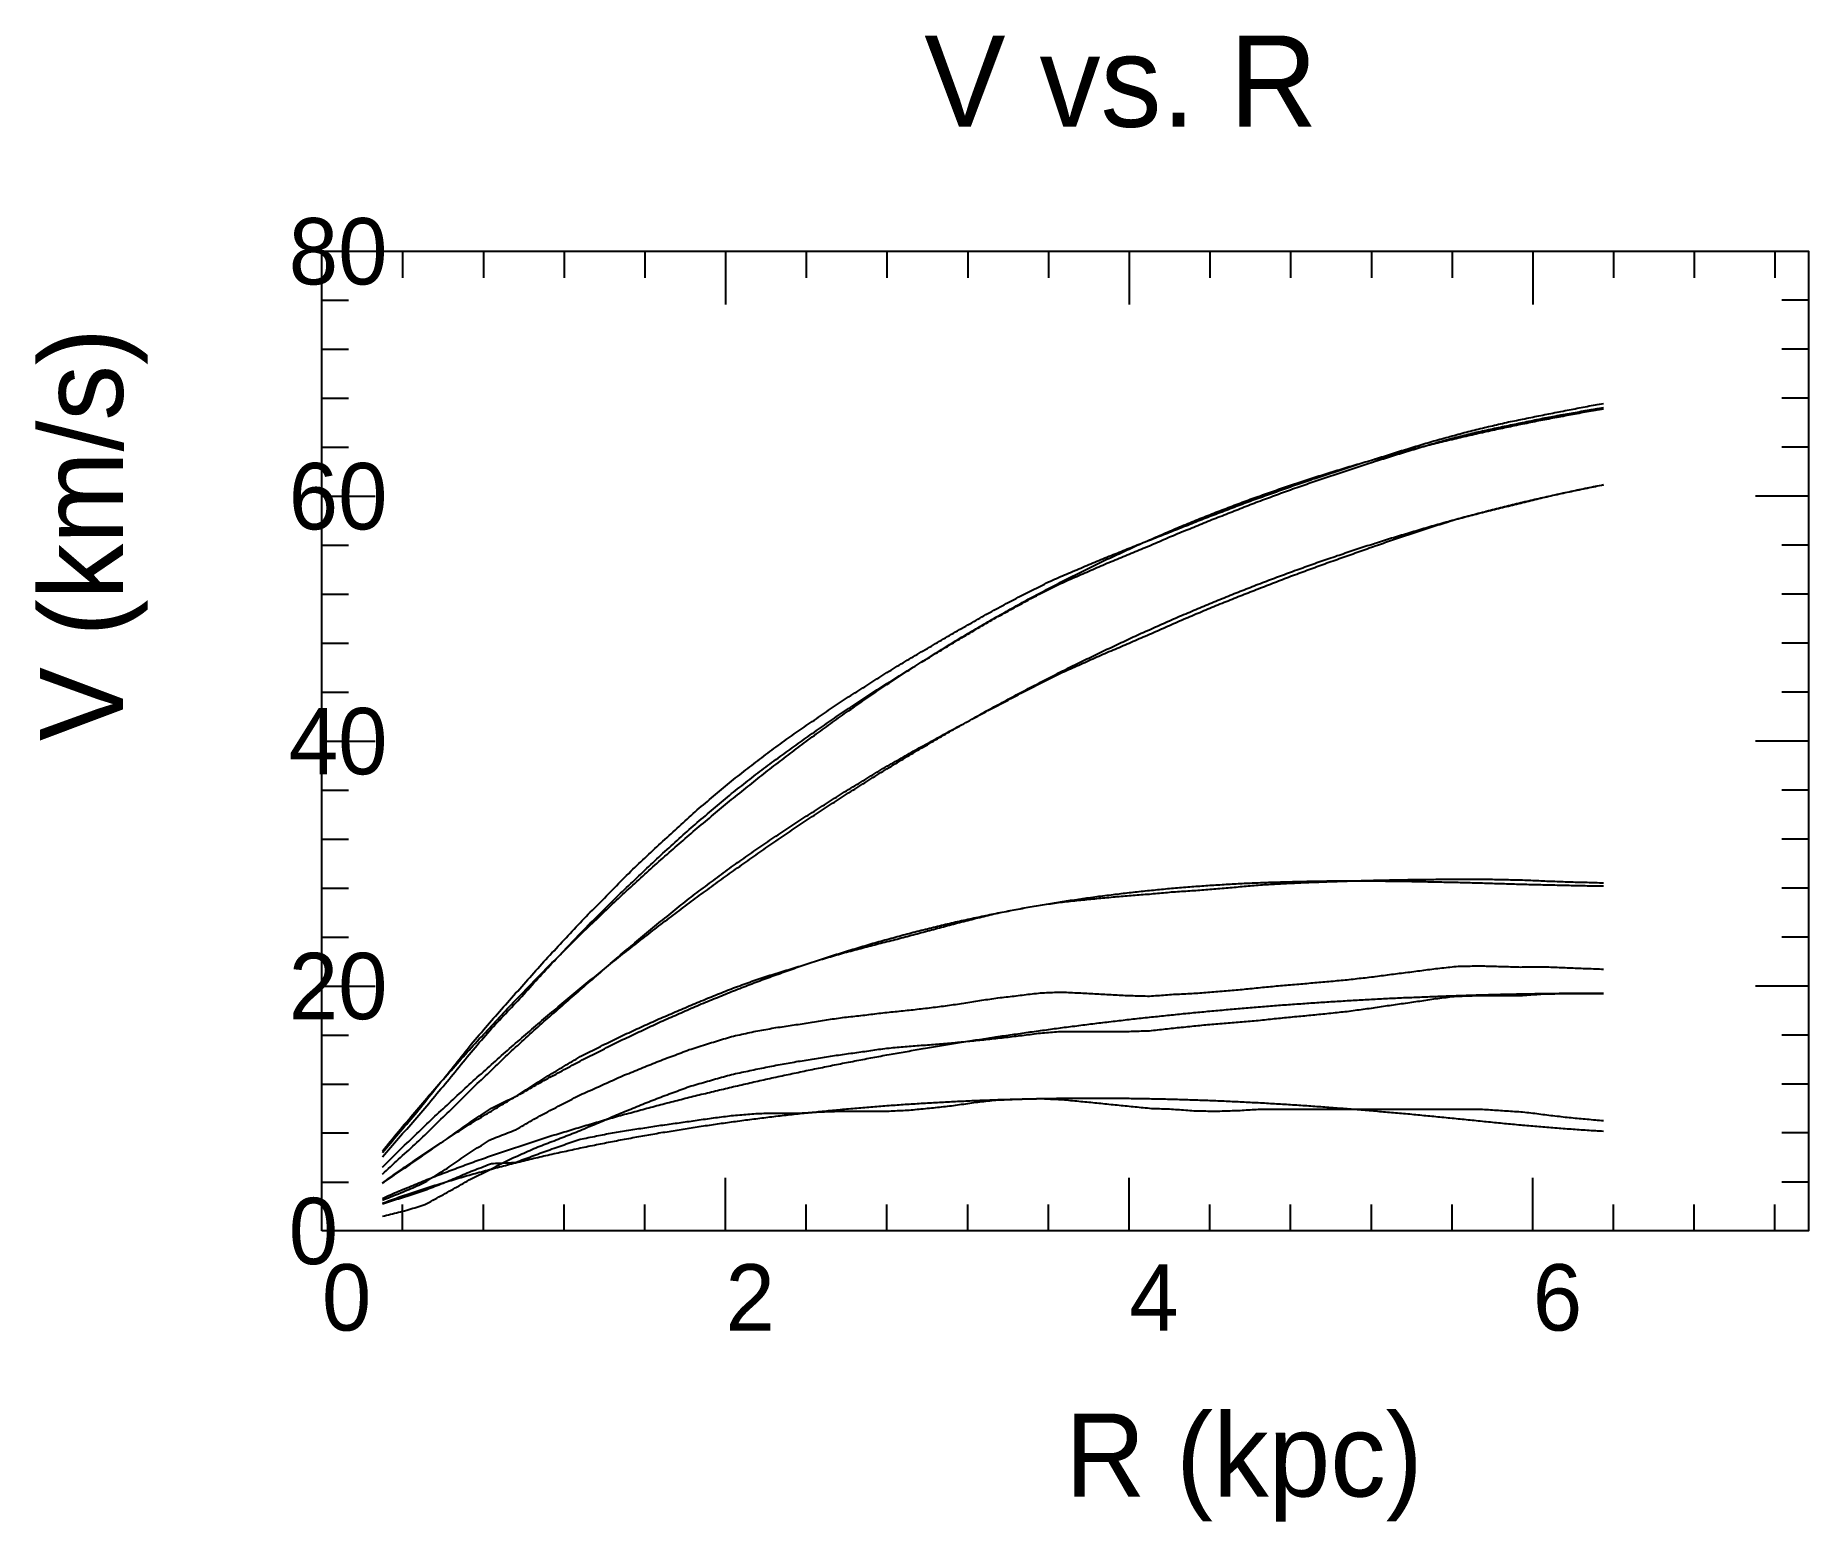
# Model space of a CAD drawing. Extents: x -35 to 179, y -35 to 144.
import ezdxf

# ---------------------------------------------------------------- set-up
doc = ezdxf.new("R2010")
doc.units = 0

msp = doc.modelspace()

# ---------------------------------------------------------------- texts
at = {"color": 0}
for s, height, p in [('V vs. R', 11, (72.6, 133.08)), ('80', 8, (-4, 114.08)), ('60', 8, (-4, 84.56)), ('40', 8, (-4, 55.04)), ('20', 8, (-4, 25.52)), ('0', 8, (-4, -4)), ('0', 8, (0, -12)), ('2', 8, (48.65, -12)), ('4', 8, (97.31, -12)), ('6', 8, (145.96, -12)), ('R (kpc)', 10, (89.6, -32))]:
    msp.add_text(s, height=height, dxfattribs=at).set_placement(p)
msp.add_text('V (km/s)', height=10, rotation=90, dxfattribs=at).set_placement((-24, 59.04))

# ---------------------------------------------------------------- linework, layer by layer
at = {"color": 0}
for p, q in [((9.73, 118.08), (9.73, 114.88)), ((19.46, 118.08), (19.46, 114.88)), ((29.19, 118.08), (29.19, 114.88)), ((38.92, 118.08), (38.92, 114.88)), ((48.65, 118.08), (48.65, 111.68)), ((58.38, 118.08), (58.38, 114.88)), ((68.11, 118.08), (68.11, 114.88)), ((77.84, 118.08), (77.84, 114.88)), ((87.58, 118.08), (87.58, 114.88)), ((97.31, 118.08), (97.31, 111.68)), ((107.04, 118.08), (107.04, 114.88)), ((116.77, 118.08), (116.77, 114.88)), ((126.5, 118.08), (126.5, 114.88)), ((136.23, 118.08), (136.23, 114.88)), ((145.96, 118.08), (145.96, 111.68)), ((155.69, 118.08), (155.69, 114.88)), ((165.42, 118.08), (165.42, 114.88)), ((175.15, 118.08), (175.15, 114.88)), ((0, 112.18), (3.2, 112.18)), ((179.2, 112.18), (176, 112.18)), ((0, 106.28), (3.2, 106.28)), ((179.2, 106.28), (176, 106.28)), ((0, 100.37), (3.2, 100.37)), ((179.2, 100.37), (176, 100.37)), ((0, 94.47), (3.2, 94.47)), ((179.2, 94.47), (176, 94.47)), ((0, 88.56), (6.4, 88.56)), ((179.2, 88.56), (172.8, 88.56)), ((0, 82.66), (3.2, 82.66)), ((179.2, 82.66), (176, 82.66)), ((0, 76.75), (3.2, 76.75)), ((179.2, 76.75), (176, 76.75)), ((0, 70.85), (3.2, 70.85)), ((179.2, 70.85), (176, 70.85)), ((0, 64.95), (3.2, 64.95)), ((179.2, 64.95), (176, 64.95)), ((0, 59.04), (6.4, 59.04)), ((179.2, 59.04), (172.8, 59.04)), ((0, 53.14), (3.2, 53.14)), ((179.2, 53.14), (176, 53.14)), ((0, 47.23), (3.2, 47.23)), ((179.2, 47.23), (176, 47.23)), ((0, 41.33), (3.2, 41.33)), ((179.2, 41.33), (176, 41.33)), ((0, 35.43), (3.2, 35.43)), ((179.2, 35.43), (176, 35.43)), ((0, 29.52), (6.4, 29.52)), ((179.2, 29.52), (172.8, 29.52)), ((0, 23.62), (3.2, 23.62)), ((179.2, 23.62), (176, 23.62)), ((0, 17.71), (3.2, 17.71)), ((179.2, 17.71), (176, 17.71)), ((0, 11.81), (3.2, 11.81)), ((179.2, 11.81), (176, 11.81)), ((0, 5.9), (3.2, 5.9)), ((48.65, 0), (48.65, 6.4)), ((97.31, 0), (97.31, 6.4)), ((145.96, 0), (145.96, 6.4)), ((179.2, 5.9), (176, 5.9)), ((9.73, 0), (9.73, 3.2)), ((19.46, 0), (19.46, 3.2)), ((29.19, 0), (29.19, 3.2)), ((38.92, 0), (38.92, 3.2)), ((58.38, 0), (58.38, 3.2)), ((68.11, 0), (68.11, 3.2)), ((77.84, 0), (77.84, 3.2)), ((87.58, 0), (87.58, 3.2)), ((107.04, 0), (107.04, 3.2)), ((116.77, 0), (116.77, 3.2)), ((126.5, 0), (126.5, 3.2)), ((136.23, 0), (136.23, 3.2)), ((155.69, 0), (155.69, 3.2)), ((165.42, 0), (165.42, 3.2)), ((175.15, 0), (175.15, 3.2))]:
    msp.add_line(p, q, dxfattribs=at)
msp.add_lwpolyline([(0, 0), (0, 118.08), (179.2, 118.08), (179.2, 0)], close=True, dxfattribs=at)
at = {"color": 6}
for points in [[(7.3, 9.45), (7.54, 9.74), (7.78, 10.02), (8.03, 10.31), (8.27, 10.6), (8.51, 10.88), (8.76, 11.17), (9, 11.45), (9.24, 11.74), (9.49, 12.03), (9.73, 12.31), (9.97, 12.6), (10.22, 12.89), (10.46, 13.18), (10.7, 13.47), (10.95, 13.76), (11.19, 14.04), (11.43, 14.33), (11.68, 14.63), (11.92, 14.93), (12.16, 15.24), (12.41, 15.54), (12.65, 15.84), (12.89, 16.15), (13.14, 16.45), (13.38, 16.75), (13.62, 17.06), (13.87, 17.36), (14.11, 17.66), (14.35, 17.96), (14.6, 18.26), (14.84, 18.56), (15.08, 18.87), (15.33, 19.17), (15.57, 19.47), (15.81, 19.77), (16.06, 20.07), (16.3, 20.38), (16.54, 20.68), (16.79, 20.98), (17.03, 21.29), (17.27, 21.59), (17.52, 21.89), (17.76, 22.2), (18, 22.5), (18.24, 22.79), (18.49, 23.08), (18.73, 23.36), (18.97, 23.65), (19.22, 23.94), (19.46, 24.23), (19.7, 24.52), (19.95, 24.8), (20.19, 25.09), (20.43, 25.37), (20.68, 25.64), (20.92, 25.91), (21.16, 26.19), (21.41, 26.46), (21.65, 26.73), (21.89, 27), (22.14, 27.27), (22.38, 27.55), (22.62, 27.82), (22.87, 28.1), (23.11, 28.37), (23.35, 28.65), (23.6, 28.92), (23.84, 29.2), (24.08, 29.47), (24.33, 29.75), (24.57, 30.02), (24.81, 30.3), (25.06, 30.57), (25.3, 30.84), (25.54, 31.11), (25.79, 31.38), (26.03, 31.65), (26.27, 31.92), (26.52, 32.19), (26.76, 32.46), (27, 32.73), (27.25, 33), (27.49, 33.26), (27.73, 33.52), (27.98, 33.78), (28.22, 34.04), (28.46, 34.31), (28.71, 34.57), (28.95, 34.83), (29.19, 35.09), (29.43, 35.35), (29.68, 35.61), (29.92, 35.87), (30.16, 36.12), (30.41, 36.38), (30.65, 36.64), (30.89, 36.89), (31.14, 37.15), (31.38, 37.4), (31.62, 37.66), (31.87, 37.91), (32.11, 38.17), (32.35, 38.42), (32.6, 38.66), (32.84, 38.91), (33.08, 39.15), (33.33, 39.4), (33.57, 39.64), (33.81, 39.89), (34.06, 40.13), (34.3, 40.38), (34.54, 40.62), (34.79, 40.87), (35.03, 41.12), (35.27, 41.37), (35.52, 41.61), (35.76, 41.86), (36, 42.11), (36.25, 42.36), (36.49, 42.61), (36.73, 42.85), (36.98, 43.1), (37.22, 43.35), (37.46, 43.6), (37.71, 43.82), (37.95, 44.05), (38.19, 44.28), (38.44, 44.5), (38.68, 44.73), (38.92, 44.95), (39.17, 45.18), (39.41, 45.41), (39.65, 45.63), (39.9, 45.86), (40.14, 46.08), (40.38, 46.31), (40.63, 46.53), (40.87, 46.75), (41.11, 46.98), (41.35, 47.2), (41.6, 47.42), (41.84, 47.65), (42.08, 47.87), (42.33, 48.09), (42.57, 48.31), (42.81, 48.54), (43.06, 48.76), (43.3, 48.98), (43.54, 49.2), (43.79, 49.42), (44.03, 49.64), (44.27, 49.86), (44.52, 50.08), (44.76, 50.31), (45, 50.53), (45.25, 50.75), (45.49, 50.97), (45.73, 51.17), (45.98, 51.37), (46.22, 51.58), (46.46, 51.78), (46.71, 51.99), (46.95, 52.19), (47.19, 52.4), (47.44, 52.6), (47.68, 52.81), (47.92, 53.01), (48.17, 53.21), (48.41, 53.41), (48.65, 53.61), (48.9, 53.8), (49.14, 54), (49.38, 54.2), (49.63, 54.4), (49.87, 54.6), (50.11, 54.79), (50.36, 54.99), (50.6, 55.19), (50.84, 55.38), (51.09, 55.56), (51.33, 55.75), (51.57, 55.93), (51.82, 56.12), (52.06, 56.3), (52.3, 56.49), (52.55, 56.67), (52.79, 56.86), (53.03, 57.04), (53.27, 57.23), (53.52, 57.41), (53.76, 57.59), (54, 57.77), (54.25, 57.96), (54.49, 58.14), (54.73, 58.32), (54.98, 58.5), (55.22, 58.68), (55.46, 58.86), (55.71, 59.05), (55.95, 59.23), (56.19, 59.4), (56.44, 59.56), (56.68, 59.73), (56.92, 59.9), (57.17, 60.07), (57.41, 60.23), (57.65, 60.4), (57.9, 60.57), (58.14, 60.74), (58.38, 60.91), (58.63, 61.07), (58.87, 61.24), (59.11, 61.41), (59.36, 61.58), (59.6, 61.74), (59.84, 61.91), (60.09, 62.08), (60.33, 62.25), (60.57, 62.42), (60.82, 62.58), (61.06, 62.75), (61.3, 62.92), (61.55, 63.08), (61.79, 63.24), (62.03, 63.4), (62.28, 63.56), (62.52, 63.72), (62.76, 63.88), (63.01, 64.04), (63.25, 64.2), (63.49, 64.36), (63.74, 64.52), (63.98, 64.69), (64.22, 64.84), (64.46, 64.99), (64.71, 65.14), (64.95, 65.3), (65.19, 65.45), (65.44, 65.6), (65.68, 65.76), (65.92, 65.91), (66.17, 66.07), (66.41, 66.22), (66.65, 66.37), (66.9, 66.53), (67.14, 66.68), (67.38, 66.83), (67.63, 66.99), (67.87, 67.14), (68.11, 67.3), (68.36, 67.45), (68.6, 67.6), (68.84, 67.76), (69.09, 67.91), (69.33, 68.06), (69.57, 68.2), (69.82, 68.34), (70.06, 68.49), (70.3, 68.63), (70.55, 68.78), (70.79, 68.92), (71.03, 69.06), (71.28, 69.21), (71.52, 69.35), (71.76, 69.49), (72.01, 69.64), (72.25, 69.78), (72.49, 69.92), (72.74, 70.07), (72.98, 70.21), (73.22, 70.36), (73.47, 70.5), (73.71, 70.64), (73.95, 70.79), (74.2, 70.93), (74.44, 71.07), (74.68, 71.22), (74.93, 71.36), (75.17, 71.5), (75.41, 71.64), (75.66, 71.78), (75.9, 71.92), (76.14, 72.06), (76.38, 72.2), (76.63, 72.34), (76.87, 72.48), (77.11, 72.62), (77.36, 72.76), (77.6, 72.9), (77.84, 73.04), (78.09, 73.18), (78.33, 73.31), (78.57, 73.45), (78.82, 73.59), (79.06, 73.73), (79.3, 73.87), (79.55, 74.01), (79.79, 74.15), (80.03, 74.28), (80.28, 74.41), (80.52, 74.55), (80.76, 74.68), (81.01, 74.81), (81.25, 74.95), (81.49, 75.08), (81.74, 75.21), (81.98, 75.35), (82.22, 75.48), (82.47, 75.62), (82.71, 75.74), (82.95, 75.86), (83.2, 75.99), (83.44, 76.11), (83.68, 76.24), (83.93, 76.37), (84.17, 76.49), (84.41, 76.62), (84.66, 76.74), (84.9, 76.87), (85.14, 76.99), (85.39, 77.11), (85.63, 77.24), (85.87, 77.36), (86.12, 77.48), (86.36, 77.6), (86.6, 77.73), (86.85, 77.85), (87.09, 77.97), (87.33, 78.1), (87.58, 78.22), (87.82, 78.33), (88.06, 78.43), (88.3, 78.54), (88.55, 78.65), (88.79, 78.75), (89.03, 78.86), (89.28, 78.96), (89.52, 79.07), (89.76, 79.17), (90.01, 79.28), (90.25, 79.38), (90.49, 79.49), (90.74, 79.59), (90.98, 79.69), (91.22, 79.8), (91.47, 79.9), (91.71, 80.01), (91.95, 80.11), (92.2, 80.21), (92.44, 80.32), (92.68, 80.42), (92.93, 80.52), (93.17, 80.62), (93.41, 80.72), (93.66, 80.82), (93.9, 80.92), (94.14, 81.02), (94.39, 81.12), (94.63, 81.22), (94.87, 81.32), (95.12, 81.42), (95.36, 81.52), (95.6, 81.62), (95.85, 81.71), (96.09, 81.81), (96.33, 81.91), (96.58, 82), (96.82, 82.1), (97.06, 82.2), (97.31, 82.29), (97.55, 82.39), (97.79, 82.48), (98.04, 82.58), (98.28, 82.68), (98.52, 82.77), (98.77, 82.87), (99.01, 82.97), (99.25, 83.06), (99.5, 83.16), (99.74, 83.26), (99.98, 83.35), (100.22, 83.45), (100.47, 83.55), (100.71, 83.64), (100.95, 83.74), (101.2, 83.83), (101.44, 83.93), (101.68, 84.02), (101.93, 84.12), (102.17, 84.22), (102.41, 84.31), (102.66, 84.41), (102.9, 84.5), (103.14, 84.6), (103.39, 84.69), (103.63, 84.79), (103.87, 84.89), (104.12, 84.98), (104.36, 85.08), (104.6, 85.18), (104.85, 85.28), (105.09, 85.37), (105.33, 85.47), (105.58, 85.57), (105.82, 85.67), (106.06, 85.76), (106.31, 85.86), (106.55, 85.95), (106.79, 86.04), (107.04, 86.14), (107.28, 86.23), (107.52, 86.32), (107.77, 86.41), (108.01, 86.51), (108.25, 86.6), (108.5, 86.69), (108.74, 86.78), (108.98, 86.88), (109.23, 86.97), (109.47, 87.06), (109.71, 87.15), (109.96, 87.24), (110.2, 87.34), (110.44, 87.43), (110.69, 87.52), (110.93, 87.61), (111.17, 87.71), (111.41, 87.8), (111.66, 87.89), (111.9, 87.97), (112.14, 88.06), (112.39, 88.15), (112.63, 88.24), (112.87, 88.32), (113.12, 88.41), (113.36, 88.5), (113.6, 88.59), (113.85, 88.67), (114.09, 88.76), (114.33, 88.85), (114.58, 88.93), (114.82, 89.02), (115.06, 89.1), (115.31, 89.19), (115.55, 89.27), (115.79, 89.36), (116.04, 89.44), (116.28, 89.53), (116.52, 89.62), (116.77, 89.7), (117.01, 89.79), (117.25, 89.87), (117.5, 89.95), (117.74, 90.04), (117.98, 90.12), (118.23, 90.21), (118.47, 90.29), (118.71, 90.38), (118.96, 90.46), (119.2, 90.54), (119.44, 90.63), (119.69, 90.7), (119.93, 90.78), (120.17, 90.86), (120.42, 90.94), (120.66, 91.01), (120.9, 91.09), (121.15, 91.17), (121.39, 91.25), (121.63, 91.32), (121.88, 91.4), (122.12, 91.48), (122.36, 91.56), (122.61, 91.64), (122.85, 91.72), (123.09, 91.81), (123.33, 91.89), (123.58, 91.97), (123.82, 92.05), (124.06, 92.13), (124.31, 92.21), (124.55, 92.29), (124.79, 92.37), (125.04, 92.45), (125.28, 92.52), (125.52, 92.6), (125.77, 92.68), (126.01, 92.75), (126.25, 92.83), (126.5, 92.91), (126.74, 92.98), (126.98, 93.06), (127.23, 93.14), (127.47, 93.21), (127.71, 93.29), (127.96, 93.36), (128.2, 93.44), (128.44, 93.52), (128.69, 93.59), (128.93, 93.67), (129.17, 93.75), (129.42, 93.82), (129.66, 93.9), (129.9, 93.98), (130.15, 94.05), (130.39, 94.12), (130.63, 94.2), (130.88, 94.27), (131.12, 94.35), (131.36, 94.42), (131.61, 94.5), (131.85, 94.57), (132.09, 94.64), (132.34, 94.72), (132.58, 94.79), (132.82, 94.86), (133.07, 94.93), (133.31, 95), (133.55, 95.07), (133.8, 95.14), (134.04, 95.21), (134.28, 95.28), (134.53, 95.35), (134.77, 95.42), (135.01, 95.49), (135.25, 95.56), (135.5, 95.62), (135.74, 95.69), (135.98, 95.75), (136.23, 95.82), (136.47, 95.89), (136.71, 95.95), (136.96, 96.02), (137.2, 96.09), (137.44, 96.15), (137.69, 96.22), (137.93, 96.29), (138.17, 96.34), (138.42, 96.4), (138.66, 96.46), (138.9, 96.52), (139.15, 96.58), (139.39, 96.65), (139.63, 96.71), (139.88, 96.77), (140.12, 96.83), (140.36, 96.89), (140.61, 96.95), (140.85, 97), (141.09, 97.05), (141.34, 97.11), (141.58, 97.17), (141.82, 97.22), (142.07, 97.28), (142.31, 97.33), (142.55, 97.39), (142.8, 97.44), (143.04, 97.5), (143.28, 97.55), (143.53, 97.6), (143.77, 97.65), (144.01, 97.7), (144.26, 97.75), (144.5, 97.8), (144.74, 97.85), (144.99, 97.9), (145.23, 97.95), (145.47, 98), (145.72, 98.05), (145.96, 98.1), (146.2, 98.15), (146.44, 98.2), (146.69, 98.25), (146.93, 98.29), (147.17, 98.34), (147.42, 98.39), (147.66, 98.44), (147.9, 98.49), (148.15, 98.53), (148.39, 98.58), (148.63, 98.63), (148.88, 98.68), (149.12, 98.72), (149.36, 98.77), (149.61, 98.82), (149.85, 98.87), (150.09, 98.91), (150.34, 98.96), (150.58, 99.01), (150.82, 99.06), (151.07, 99.1), (151.31, 99.15), (151.55, 99.2), (151.8, 99.24), (152.04, 99.29), (152.28, 99.33), (152.53, 99.38), (152.77, 99.43), (153.01, 99.47), (153.26, 99.52), (153.5, 99.56), (153.74, 99.61), (153.99, 99.66), (154.23, 99.7), (154.47, 99.74)], [(7.3, 1.77), (7.54, 1.83), (7.78, 1.89), (8.03, 1.95), (8.27, 2.01), (8.51, 2.07), (8.76, 2.13), (9, 2.19), (9.24, 2.25), (9.49, 2.31), (9.73, 2.37), (9.97, 2.44), (10.22, 2.51), (10.46, 2.59), (10.7, 2.66), (10.95, 2.74), (11.19, 2.81), (11.43, 2.88), (11.68, 2.96), (11.92, 3.03), (12.16, 3.11), (12.41, 3.18), (12.65, 3.3), (12.89, 3.44), (13.14, 3.57), (13.38, 3.7), (13.62, 3.84), (13.87, 3.97), (14.11, 4.1), (14.35, 4.24), (14.6, 4.37), (14.84, 4.5), (15.08, 4.64), (15.33, 4.78), (15.57, 4.91), (15.81, 5.05), (16.06, 5.19), (16.3, 5.33), (16.54, 5.46), (16.79, 5.6), (17.03, 5.74), (17.27, 5.88), (17.52, 6.01), (17.76, 6.15), (18, 6.28), (18.24, 6.4), (18.49, 6.52), (18.73, 6.65), (18.97, 6.77), (19.22, 6.89), (19.46, 7.02), (19.7, 7.14), (19.95, 7.26), (20.19, 7.39), (20.43, 7.51), (20.68, 7.63), (20.92, 7.75), (21.16, 7.88), (21.41, 8), (21.65, 8.12), (21.89, 8.24), (22.14, 8.36), (22.38, 8.48), (22.62, 8.6), (22.87, 8.73), (23.11, 8.85), (23.35, 8.95), (23.6, 9.06), (23.84, 9.17), (24.08, 9.28), (24.33, 9.39), (24.57, 9.49), (24.81, 9.6), (25.06, 9.71), (25.3, 9.82), (25.54, 9.93), (25.79, 10.04), (26.03, 10.13), (26.27, 10.22), (26.52, 10.31), (26.76, 10.41), (27, 10.5), (27.25, 10.6), (27.49, 10.69), (27.73, 10.79), (27.98, 10.88), (28.22, 10.98), (28.46, 11.07), (28.71, 11.17), (28.95, 11.26), (29.19, 11.36), (29.43, 11.45), (29.68, 11.55), (29.92, 11.64), (30.16, 11.74), (30.41, 11.83), (30.65, 11.93), (30.89, 12.02), (31.14, 12.13), (31.38, 12.23), (31.62, 12.33), (31.87, 12.43), (32.11, 12.54), (32.35, 12.64), (32.6, 12.74), (32.84, 12.84), (33.08, 12.95), (33.33, 13.05), (33.57, 13.15), (33.81, 13.25), (34.06, 13.36), (34.3, 13.46), (34.54, 13.57), (34.79, 13.67), (35.03, 13.78), (35.27, 13.88), (35.52, 13.99), (35.76, 14.09), (36, 14.2), (36.25, 14.3), (36.49, 14.4), (36.73, 14.5), (36.98, 14.6), (37.22, 14.7), (37.46, 14.8), (37.71, 14.9), (37.95, 15), (38.19, 15.1), (38.44, 15.19), (38.68, 15.29), (38.92, 15.39), (39.17, 15.49), (39.41, 15.58), (39.65, 15.67), (39.9, 15.77), (40.14, 15.86), (40.38, 15.95), (40.63, 16.05), (40.87, 16.14), (41.11, 16.23), (41.35, 16.33), (41.6, 16.42), (41.84, 16.51), (42.08, 16.6), (42.33, 16.69), (42.57, 16.78), (42.81, 16.87), (43.06, 16.96), (43.3, 17.05), (43.54, 17.14), (43.79, 17.23), (44.03, 17.32), (44.27, 17.41), (44.52, 17.48), (44.76, 17.55), (45, 17.62), (45.25, 17.69), (45.49, 17.76), (45.73, 17.83), (45.98, 17.9), (46.22, 17.97), (46.46, 18.04), (46.71, 18.11), (46.95, 18.18), (47.19, 18.25), (47.44, 18.32), (47.68, 18.38), (47.92, 18.45), (48.17, 18.52), (48.41, 18.59), (48.65, 18.66), (48.9, 18.73), (49.14, 18.79), (49.38, 18.86), (49.63, 18.92), (49.87, 18.97), (50.11, 19.02), (50.36, 19.08), (50.6, 19.13), (50.84, 19.18), (51.09, 19.23), (51.33, 19.28), (51.57, 19.34), (51.82, 19.39), (52.06, 19.44), (52.3, 19.49), (52.55, 19.54), (52.79, 19.59), (53.03, 19.64), (53.27, 19.68), (53.52, 19.73), (53.76, 19.78), (54, 19.83), (54.25, 19.88), (54.49, 19.92), (54.73, 19.97), (54.98, 20.02), (55.22, 20.06), (55.46, 20.1), (55.71, 20.15), (55.95, 20.19), (56.19, 20.23), (56.44, 20.28), (56.68, 20.32), (56.92, 20.36), (57.17, 20.41), (57.41, 20.45), (57.65, 20.48), (57.9, 20.52), (58.14, 20.56), (58.38, 20.6), (58.63, 20.63), (58.87, 20.67), (59.11, 20.71), (59.36, 20.75), (59.6, 20.78), (59.84, 20.82), (60.09, 20.86), (60.33, 20.9), (60.57, 20.94), (60.82, 20.97), (61.06, 21.01), (61.3, 21.05), (61.55, 21.09), (61.79, 21.13), (62.03, 21.17), (62.28, 21.21), (62.52, 21.25), (62.76, 21.29), (63.01, 21.32), (63.25, 21.35), (63.49, 21.39), (63.74, 21.42), (63.98, 21.45), (64.22, 21.48), (64.46, 21.52), (64.71, 21.55), (64.95, 21.58), (65.19, 21.62), (65.44, 21.65), (65.68, 21.69), (65.92, 21.72), (66.17, 21.76), (66.41, 21.79), (66.65, 21.83), (66.9, 21.86), (67.14, 21.9), (67.38, 21.93), (67.63, 21.97), (67.87, 22), (68.11, 22.03), (68.36, 22.05), (68.6, 22.07), (68.84, 22.1), (69.09, 22.12), (69.33, 22.14), (69.57, 22.16), (69.82, 22.18), (70.06, 22.21), (70.3, 22.23), (70.55, 22.25), (70.79, 22.27), (71.03, 22.29), (71.28, 22.31), (71.52, 22.32), (71.76, 22.34), (72.01, 22.36), (72.25, 22.38), (72.49, 22.4), (72.74, 22.41), (72.98, 22.43), (73.22, 22.45), (73.47, 22.47), (73.71, 22.49), (73.95, 22.51), (74.2, 22.53), (74.44, 22.55), (74.68, 22.57), (74.93, 22.59), (75.17, 22.61), (75.41, 22.63), (75.66, 22.65), (75.9, 22.67), (76.14, 22.69), (76.38, 22.72), (76.63, 22.74), (76.87, 22.76), (77.11, 22.79), (77.36, 22.81), (77.6, 22.83), (77.84, 22.86), (78.09, 22.88), (78.33, 22.9), (78.57, 22.93), (78.82, 22.95), (79.06, 22.98), (79.3, 23), (79.55, 23.03), (79.79, 23.05), (80.03, 23.08), (80.28, 23.1), (80.52, 23.13), (80.76, 23.15), (81.01, 23.18), (81.25, 23.2), (81.49, 23.23), (81.74, 23.26), (81.98, 23.29), (82.22, 23.32), (82.47, 23.34), (82.71, 23.37), (82.95, 23.4), (83.2, 23.43), (83.44, 23.46), (83.68, 23.49), (83.93, 23.51), (84.17, 23.55), (84.41, 23.58), (84.66, 23.61), (84.9, 23.64), (85.14, 23.67), (85.39, 23.7), (85.63, 23.73), (85.87, 23.76), (86.12, 23.79), (86.36, 23.83), (86.6, 23.85), (86.85, 23.87), (87.09, 23.89), (87.33, 23.91), (87.58, 23.93), (87.82, 23.95), (88.06, 23.97), (88.3, 23.99), (88.55, 24.01), (88.79, 24.03), (89.03, 24.05), (89.28, 24.06), (89.52, 24.06), (89.76, 24.06), (90.01, 24.06), (90.25, 24.06), (90.49, 24.06), (90.74, 24.06), (90.98, 24.06), (91.22, 24.06), (91.47, 24.06), (91.71, 24.06), (91.95, 24.06), (92.2, 24.06), (92.44, 24.06), (92.68, 24.06), (92.93, 24.06), (93.17, 24.06), (93.41, 24.06), (93.66, 24.06), (93.9, 24.06), (94.14, 24.06), (94.39, 24.06), (94.63, 24.06), (94.87, 24.06), (95.12, 24.06), (95.36, 24.06), (95.6, 24.06), (95.85, 24.06), (96.09, 24.06), (96.33, 24.06), (96.58, 24.06), (96.82, 24.06), (97.06, 24.06), (97.31, 24.06), (97.55, 24.07), (97.79, 24.08), (98.04, 24.09), (98.28, 24.09), (98.52, 24.1), (98.77, 24.11), (99.01, 24.11), (99.25, 24.12), (99.5, 24.13), (99.74, 24.13), (99.98, 24.17), (100.22, 24.19), (100.47, 24.22), (100.71, 24.25), (100.95, 24.27), (101.2, 24.3), (101.44, 24.32), (101.68, 24.35), (101.93, 24.38), (102.17, 24.4), (102.41, 24.43), (102.66, 24.45), (102.9, 24.48), (103.14, 24.51), (103.39, 24.53), (103.63, 24.56), (103.87, 24.58), (104.12, 24.61), (104.36, 24.64), (104.6, 24.66), (104.85, 24.69), (105.09, 24.71), (105.33, 24.74), (105.58, 24.76), (105.82, 24.78), (106.06, 24.81), (106.31, 24.83), (106.55, 24.85), (106.79, 24.88), (107.04, 24.9), (107.28, 24.92), (107.52, 24.94), (107.77, 24.96), (108.01, 24.98), (108.25, 25), (108.5, 25.02), (108.74, 25.04), (108.98, 25.06), (109.23, 25.08), (109.47, 25.1), (109.71, 25.12), (109.96, 25.14), (110.2, 25.16), (110.44, 25.18), (110.69, 25.2), (110.93, 25.22), (111.17, 25.24), (111.41, 25.26), (111.66, 25.28), (111.9, 25.3), (112.14, 25.32), (112.39, 25.34), (112.63, 25.36), (112.87, 25.38), (113.12, 25.4), (113.36, 25.43), (113.6, 25.46), (113.85, 25.48), (114.09, 25.51), (114.33, 25.53), (114.58, 25.56), (114.82, 25.59), (115.06, 25.61), (115.31, 25.64), (115.55, 25.66), (115.79, 25.69), (116.04, 25.71), (116.28, 25.74), (116.52, 25.76), (116.77, 25.78), (117.01, 25.81), (117.25, 25.83), (117.5, 25.86), (117.74, 25.88), (117.98, 25.9), (118.23, 25.93), (118.47, 25.95), (118.71, 25.98), (118.96, 26), (119.2, 26.03), (119.44, 26.05), (119.69, 26.07), (119.93, 26.1), (120.17, 26.12), (120.42, 26.15), (120.66, 26.17), (120.9, 26.19), (121.15, 26.22), (121.39, 26.24), (121.63, 26.27), (121.88, 26.3), (122.12, 26.32), (122.36, 26.35), (122.61, 26.37), (122.85, 26.4), (123.09, 26.42), (123.33, 26.45), (123.58, 26.47), (123.82, 26.51), (124.06, 26.54), (124.31, 26.57), (124.55, 26.6), (124.79, 26.64), (125.04, 26.67), (125.28, 26.7), (125.52, 26.73), (125.77, 26.76), (126.01, 26.8), (126.25, 26.83), (126.5, 26.87), (126.74, 26.9), (126.98, 26.94), (127.23, 26.98), (127.47, 27.01), (127.71, 27.05), (127.96, 27.08), (128.2, 27.12), (128.44, 27.16), (128.69, 27.19), (128.93, 27.23), (129.17, 27.26), (129.42, 27.3), (129.66, 27.33), (129.9, 27.36), (130.15, 27.4), (130.39, 27.43), (130.63, 27.47), (130.88, 27.5), (131.12, 27.53), (131.36, 27.57), (131.61, 27.61), (131.85, 27.64), (132.09, 27.68), (132.34, 27.71), (132.58, 27.75), (132.82, 27.79), (133.07, 27.82), (133.31, 27.86), (133.55, 27.89), (133.8, 27.93), (134.04, 27.97), (134.28, 28), (134.53, 28.03), (134.77, 28.06), (135.01, 28.09), (135.25, 28.12), (135.5, 28.15), (135.74, 28.18), (135.98, 28.22), (136.23, 28.25), (136.47, 28.28), (136.71, 28.31), (136.96, 28.31), (137.2, 28.32), (137.44, 28.32), (137.69, 28.33), (137.93, 28.34), (138.17, 28.35), (138.42, 28.35), (138.66, 28.36), (138.9, 28.37), (139.15, 28.37), (139.39, 28.38), (139.63, 28.38), (139.88, 28.38), (140.12, 28.38), (140.36, 28.38), (140.61, 28.38), (140.85, 28.38), (141.09, 28.38), (141.34, 28.38), (141.58, 28.38), (141.82, 28.38), (142.07, 28.38), (142.31, 28.38), (142.55, 28.38), (142.8, 28.38), (143.04, 28.38), (143.28, 28.38), (143.53, 28.38), (143.77, 28.38), (144.01, 28.38), (144.26, 28.38), (144.5, 28.38), (144.74, 28.39), (144.99, 28.41), (145.23, 28.43), (145.47, 28.45), (145.72, 28.47), (145.96, 28.49), (146.2, 28.51), (146.44, 28.52), (146.69, 28.54), (146.93, 28.56), (147.17, 28.58), (147.42, 28.59), (147.66, 28.59), (147.9, 28.59), (148.15, 28.6), (148.39, 28.6), (148.63, 28.6), (148.88, 28.61), (149.12, 28.61), (149.36, 28.61), (149.61, 28.62), (149.85, 28.62), (150.09, 28.62), (150.34, 28.62), (150.58, 28.62), (150.82, 28.62), (151.07, 28.62), (151.31, 28.62), (151.55, 28.62), (151.8, 28.62), (152.04, 28.62), (152.28, 28.62), (152.53, 28.62), (152.77, 28.62), (153.01, 28.62), (153.26, 28.62), (153.5, 28.62), (153.74, 28.62), (153.99, 28.62), (154.23, 28.62), (154.47, 28.62)]]:
    msp.add_lwpolyline(points, dxfattribs=at)
at = {"color": 4}
for points in [[(7.3, 8.94), (7.54, 9.22), (7.78, 9.5), (8.03, 9.78), (8.27, 10.06), (8.51, 10.34), (8.76, 10.62), (9, 10.9), (9.24, 11.17), (9.49, 11.45), (9.73, 11.73), (9.97, 12.01), (10.22, 12.29), (10.46, 12.57), (10.7, 12.85), (10.95, 13.13), (11.19, 13.4), (11.43, 13.68), (11.68, 13.96), (11.92, 14.24), (12.16, 14.52), (12.41, 14.79), (12.65, 15.08), (12.89, 15.38), (13.14, 15.67), (13.38, 15.96), (13.62, 16.26), (13.87, 16.55), (14.11, 16.84), (14.35, 17.14), (14.6, 17.43), (14.84, 17.72), (15.08, 18.02), (15.33, 18.31), (15.57, 18.61), (15.81, 18.9), (16.06, 19.2), (16.3, 19.5), (16.54, 19.79), (16.79, 20.09), (17.03, 20.38), (17.27, 20.68), (17.52, 20.97), (17.76, 21.26), (18, 21.55), (18.24, 21.84), (18.49, 22.13), (18.73, 22.41), (18.97, 22.7), (19.22, 22.98), (19.46, 23.27), (19.7, 23.55), (19.95, 23.84), (20.19, 24.12), (20.43, 24.41), (20.68, 24.66), (20.92, 24.91), (21.16, 25.17), (21.41, 25.42), (21.65, 25.67), (21.89, 25.93), (22.14, 26.18), (22.38, 26.44), (22.62, 26.69), (22.87, 26.94), (23.11, 27.2), (23.35, 27.45), (23.6, 27.73), (23.84, 28), (24.08, 28.27), (24.33, 28.54), (24.57, 28.81), (24.81, 29.08), (25.06, 29.35), (25.3, 29.62), (25.54, 29.89), (25.79, 30.16), (26.03, 30.42), (26.27, 30.68), (26.52, 30.95), (26.76, 31.21), (27, 31.47), (27.25, 31.73), (27.49, 32), (27.73, 32.26), (27.98, 32.52), (28.22, 32.78), (28.46, 33.04), (28.71, 33.3), (28.95, 33.55), (29.19, 33.81), (29.43, 34.07), (29.68, 34.32), (29.92, 34.58), (30.16, 34.83), (30.41, 35.09), (30.65, 35.34), (30.89, 35.6), (31.14, 35.85), (31.38, 36.1), (31.62, 36.35), (31.87, 36.59), (32.11, 36.84), (32.35, 37.08), (32.6, 37.32), (32.84, 37.57), (33.08, 37.81), (33.33, 38.05), (33.57, 38.3), (33.81, 38.54), (34.06, 38.78), (34.3, 39.02), (34.54, 39.26), (34.79, 39.5), (35.03, 39.74), (35.27, 39.98), (35.52, 40.22), (35.76, 40.46), (36, 40.7), (36.25, 40.93), (36.49, 41.17), (36.73, 41.4), (36.98, 41.64), (37.22, 41.87), (37.46, 42.1), (37.71, 42.33), (37.95, 42.56), (38.19, 42.79), (38.44, 43.02), (38.68, 43.25), (38.92, 43.48), (39.17, 43.71), (39.41, 43.94), (39.65, 44.16), (39.9, 44.39), (40.14, 44.62), (40.38, 44.84), (40.63, 45.07), (40.87, 45.29), (41.11, 45.52), (41.35, 45.74), (41.6, 45.96), (41.84, 46.19), (42.08, 46.41), (42.33, 46.63), (42.57, 46.85), (42.81, 47.07), (43.06, 47.29), (43.3, 47.51), (43.54, 47.73), (43.79, 47.95), (44.03, 48.16), (44.27, 48.38), (44.52, 48.59), (44.76, 48.8), (45, 49.01), (45.25, 49.22), (45.49, 49.43), (45.73, 49.64), (45.98, 49.85), (46.22, 50.05), (46.46, 50.26), (46.71, 50.47), (46.95, 50.68), (47.19, 50.88), (47.44, 51.09), (47.68, 51.29), (47.92, 51.49), (48.17, 51.7), (48.41, 51.9), (48.65, 52.1), (48.9, 52.3), (49.14, 52.5), (49.38, 52.71), (49.63, 52.9), (49.87, 53.1), (50.11, 53.29), (50.36, 53.48), (50.6, 53.67), (50.84, 53.86), (51.09, 54.05), (51.33, 54.24), (51.57, 54.43), (51.82, 54.62), (52.06, 54.81), (52.3, 55), (52.55, 55.18), (52.79, 55.36), (53.03, 55.55), (53.27, 55.73), (53.52, 55.91), (53.76, 56.09), (54, 56.27), (54.25, 56.45), (54.49, 56.63), (54.73, 56.81), (54.98, 56.99), (55.22, 57.17), (55.46, 57.34), (55.71, 57.52), (55.95, 57.7), (56.19, 57.87), (56.44, 58.04), (56.68, 58.22), (56.92, 58.39), (57.17, 58.57), (57.41, 58.74), (57.65, 58.91), (57.9, 59.09), (58.14, 59.26), (58.38, 59.43), (58.63, 59.61), (58.87, 59.78), (59.11, 59.95), (59.36, 60.12), (59.6, 60.3), (59.84, 60.47), (60.09, 60.64), (60.33, 60.81), (60.57, 60.98), (60.82, 61.15), (61.06, 61.32), (61.3, 61.48), (61.55, 61.65), (61.79, 61.82), (62.03, 61.99), (62.28, 62.15), (62.52, 62.32), (62.76, 62.48), (63.01, 62.65), (63.25, 62.81), (63.49, 62.97), (63.74, 63.13), (63.98, 63.29), (64.22, 63.45), (64.46, 63.61), (64.71, 63.77), (64.95, 63.93), (65.19, 64.09), (65.44, 64.25), (65.68, 64.41), (65.92, 64.57), (66.17, 64.72), (66.41, 64.88), (66.65, 65.04), (66.9, 65.2), (67.14, 65.35), (67.38, 65.51), (67.63, 65.67), (67.87, 65.82), (68.11, 65.98), (68.36, 66.13), (68.6, 66.28), (68.84, 66.43), (69.09, 66.59), (69.33, 66.74), (69.57, 66.89), (69.82, 67.04), (70.06, 67.19), (70.3, 67.34), (70.55, 67.49), (70.79, 67.64), (71.03, 67.79), (71.28, 67.94), (71.52, 68.09), (71.76, 68.24), (72.01, 68.39), (72.25, 68.54), (72.49, 68.69), (72.74, 68.84), (72.98, 68.99), (73.22, 69.13), (73.47, 69.28), (73.71, 69.43), (73.95, 69.58), (74.2, 69.73), (74.44, 69.87), (74.68, 70.02), (74.93, 70.17), (75.17, 70.31), (75.41, 70.46), (75.66, 70.6), (75.9, 70.75), (76.14, 70.9), (76.38, 71.04), (76.63, 71.19), (76.87, 71.34), (77.11, 71.48), (77.36, 71.63), (77.6, 71.77), (77.84, 71.92), (78.09, 72.06), (78.33, 72.21), (78.57, 72.35), (78.82, 72.49), (79.06, 72.64), (79.3, 72.78), (79.55, 72.92), (79.79, 73.06), (80.03, 73.2), (80.28, 73.34), (80.52, 73.48), (80.76, 73.62), (81.01, 73.76), (81.25, 73.9), (81.49, 74.04), (81.74, 74.17), (81.98, 74.31), (82.22, 74.44), (82.47, 74.58), (82.71, 74.71), (82.95, 74.85), (83.2, 74.98), (83.44, 75.11), (83.68, 75.25), (83.93, 75.38), (84.17, 75.51), (84.41, 75.64), (84.66, 75.78), (84.9, 75.91), (85.14, 76.04), (85.39, 76.17), (85.63, 76.3), (85.87, 76.43), (86.12, 76.56), (86.36, 76.69), (86.6, 76.81), (86.85, 76.94), (87.09, 77.06), (87.33, 77.18), (87.58, 77.3), (87.82, 77.42), (88.06, 77.54), (88.3, 77.66), (88.55, 77.78), (88.79, 77.9), (89.03, 78.02), (89.28, 78.13), (89.52, 78.24), (89.76, 78.35), (90.01, 78.46), (90.25, 78.57), (90.49, 78.67), (90.74, 78.78), (90.98, 78.89), (91.22, 79), (91.47, 79.1), (91.71, 79.21), (91.95, 79.32), (92.2, 79.42), (92.44, 79.53), (92.68, 79.63), (92.93, 79.74), (93.17, 79.84), (93.41, 79.95), (93.66, 80.05), (93.9, 80.16), (94.14, 80.26), (94.39, 80.36), (94.63, 80.47), (94.87, 80.57), (95.12, 80.67), (95.36, 80.77), (95.6, 80.88), (95.85, 80.98), (96.09, 81.08), (96.33, 81.18), (96.58, 81.28), (96.82, 81.38), (97.06, 81.48), (97.31, 81.58), (97.55, 81.68), (97.79, 81.78), (98.04, 81.89), (98.28, 81.99), (98.52, 82.09), (98.77, 82.19), (99.01, 82.29), (99.25, 82.39), (99.5, 82.48), (99.74, 82.58), (99.98, 82.69), (100.22, 82.8), (100.47, 82.9), (100.71, 83.01), (100.95, 83.11), (101.2, 83.22), (101.44, 83.32), (101.68, 83.43), (101.93, 83.53), (102.17, 83.64), (102.41, 83.74), (102.66, 83.84), (102.9, 83.94), (103.14, 84.05), (103.39, 84.15), (103.63, 84.25), (103.87, 84.35), (104.12, 84.45), (104.36, 84.55), (104.6, 84.64), (104.85, 84.74), (105.09, 84.84), (105.33, 84.94), (105.58, 85.04), (105.82, 85.14), (106.06, 85.24), (106.31, 85.34), (106.55, 85.44), (106.79, 85.53), (107.04, 85.63), (107.28, 85.73), (107.52, 85.83), (107.77, 85.92), (108.01, 86.02), (108.25, 86.12), (108.5, 86.21), (108.74, 86.31), (108.98, 86.4), (109.23, 86.5), (109.47, 86.6), (109.71, 86.69), (109.96, 86.78), (110.2, 86.88), (110.44, 86.97), (110.69, 87.07), (110.93, 87.16), (111.17, 87.26), (111.41, 87.35), (111.66, 87.45), (111.9, 87.54), (112.14, 87.63), (112.39, 87.73), (112.63, 87.82), (112.87, 87.91), (113.12, 88.01), (113.36, 88.1), (113.6, 88.19), (113.85, 88.28), (114.09, 88.37), (114.33, 88.46), (114.58, 88.55), (114.82, 88.64), (115.06, 88.73), (115.31, 88.82), (115.55, 88.91), (115.79, 88.99), (116.04, 89.08), (116.28, 89.17), (116.52, 89.26), (116.77, 89.34), (117.01, 89.43), (117.25, 89.51), (117.5, 89.6), (117.74, 89.69), (117.98, 89.77), (118.23, 89.86), (118.47, 89.94), (118.71, 90.02), (118.96, 90.11), (119.2, 90.19), (119.44, 90.28), (119.69, 90.36), (119.93, 90.44), (120.17, 90.52), (120.42, 90.61), (120.66, 90.69), (120.9, 90.77), (121.15, 90.85), (121.39, 90.93), (121.63, 91.01), (121.88, 91.09), (122.12, 91.18), (122.36, 91.26), (122.61, 91.34), (122.85, 91.42), (123.09, 91.5), (123.33, 91.57), (123.58, 91.65), (123.82, 91.74), (124.06, 91.82), (124.31, 91.9), (124.55, 91.98), (124.79, 92.06), (125.04, 92.13), (125.28, 92.21), (125.52, 92.29), (125.77, 92.37), (126.01, 92.45), (126.25, 92.53), (126.5, 92.61), (126.74, 92.69), (126.98, 92.76), (127.23, 92.84), (127.47, 92.92), (127.71, 93), (127.96, 93.08), (128.2, 93.15), (128.44, 93.23), (128.69, 93.31), (128.93, 93.38), (129.17, 93.46), (129.42, 93.53), (129.66, 93.61), (129.9, 93.68), (130.15, 93.76), (130.39, 93.83), (130.63, 93.91), (130.88, 93.98), (131.12, 94.05), (131.36, 94.13), (131.61, 94.2), (131.85, 94.27), (132.09, 94.35), (132.34, 94.42), (132.58, 94.49), (132.82, 94.56), (133.07, 94.64), (133.31, 94.71), (133.55, 94.78), (133.8, 94.85), (134.04, 94.92), (134.28, 94.99), (134.53, 95.06), (134.77, 95.13), (135.01, 95.2), (135.25, 95.27), (135.5, 95.34), (135.74, 95.4), (135.98, 95.47), (136.23, 95.54), (136.47, 95.61), (136.71, 95.68), (136.96, 95.73), (137.2, 95.79), (137.44, 95.85), (137.69, 95.91), (137.93, 95.97), (138.17, 96.03), (138.42, 96.09), (138.66, 96.15), (138.9, 96.2), (139.15, 96.26), (139.39, 96.32), (139.63, 96.37), (139.88, 96.43), (140.12, 96.48), (140.36, 96.53), (140.61, 96.58), (140.85, 96.63), (141.09, 96.69), (141.34, 96.74), (141.58, 96.79), (141.82, 96.84), (142.07, 96.89), (142.31, 96.94), (142.55, 96.99), (142.8, 97.04), (143.04, 97.09), (143.28, 97.14), (143.53, 97.19), (143.77, 97.24), (144.01, 97.29), (144.26, 97.34), (144.5, 97.39), (144.74, 97.44), (144.99, 97.49), (145.23, 97.54), (145.47, 97.6), (145.72, 97.65), (145.96, 97.7), (146.2, 97.75), (146.44, 97.8), (146.69, 97.85), (146.93, 97.9), (147.17, 97.95), (147.42, 98), (147.66, 98.04), (147.9, 98.09), (148.15, 98.13), (148.39, 98.18), (148.63, 98.22), (148.88, 98.27), (149.12, 98.31), (149.36, 98.35), (149.61, 98.4), (149.85, 98.44), (150.09, 98.49), (150.34, 98.53), (150.58, 98.57), (150.82, 98.62), (151.07, 98.66), (151.31, 98.7), (151.55, 98.74), (151.8, 98.79), (152.04, 98.83), (152.28, 98.87), (152.53, 98.91), (152.77, 98.95), (153.01, 99), (153.26, 99.04), (153.5, 99.08), (153.74, 99.12), (153.99, 99.16), (154.23, 99.2), (154.47, 99.24)], [(7.3, 6.86), (7.54, 7.08), (7.78, 7.31), (8.03, 7.53), (8.27, 7.75), (8.51, 7.98), (8.76, 8.2), (9, 8.42), (9.24, 8.65), (9.49, 8.87), (9.73, 9.09), (9.97, 9.31), (10.22, 9.54), (10.46, 9.76), (10.7, 9.99), (10.95, 10.21), (11.19, 10.44), (11.43, 10.66), (11.68, 10.88), (11.92, 11.11), (12.16, 11.33), (12.41, 11.55), (12.65, 11.79), (12.89, 12.02), (13.14, 12.26), (13.38, 12.5), (13.62, 12.74), (13.87, 12.98), (14.11, 13.22), (14.35, 13.46), (14.6, 13.7), (14.84, 13.94), (15.08, 14.18), (15.33, 14.42), (15.57, 14.66), (15.81, 14.9), (16.06, 15.14), (16.3, 15.38), (16.54, 15.62), (16.79, 15.86), (17.03, 16.1), (17.27, 16.34), (17.52, 16.58), (17.76, 16.82), (18, 17.05), (18.24, 17.29), (18.49, 17.52), (18.73, 17.76), (18.97, 17.99), (19.22, 18.22), (19.46, 18.46), (19.7, 18.69), (19.95, 18.92), (20.19, 19.16), (20.43, 19.39), (20.68, 19.62), (20.92, 19.85), (21.16, 20.08), (21.41, 20.31), (21.65, 20.54), (21.89, 20.78), (22.14, 21.01), (22.38, 21.24), (22.62, 21.47), (22.87, 21.7), (23.11, 21.92), (23.35, 22.15), (23.6, 22.37), (23.84, 22.59), (24.08, 22.82), (24.33, 23.04), (24.57, 23.26), (24.81, 23.48), (25.06, 23.71), (25.3, 23.93), (25.54, 24.15), (25.79, 24.37), (26.03, 24.58), (26.27, 24.8), (26.52, 25.01), (26.76, 25.23), (27, 25.44), (27.25, 25.66), (27.49, 25.87), (27.73, 26.08), (27.98, 26.3), (28.22, 26.51), (28.46, 26.72), (28.71, 26.94), (28.95, 27.15), (29.19, 27.36), (29.43, 27.57), (29.68, 27.78), (29.92, 28), (30.16, 28.21), (30.41, 28.42), (30.65, 28.63), (30.89, 28.84), (31.14, 29.05), (31.38, 29.26), (31.62, 29.48), (31.87, 29.69), (32.11, 29.9), (32.35, 30.11), (32.6, 30.32), (32.84, 30.54), (33.08, 30.75), (33.33, 30.96), (33.57, 31.17), (33.81, 31.38), (34.06, 31.59), (34.3, 31.8), (34.54, 32.01), (34.79, 32.22), (35.03, 32.43), (35.27, 32.64), (35.52, 32.85), (35.76, 33.06), (36, 33.27), (36.25, 33.48), (36.49, 33.68), (36.73, 33.89), (36.98, 34.09), (37.22, 34.3), (37.46, 34.5), (37.71, 34.71), (37.95, 34.91), (38.19, 35.12), (38.44, 35.32), (38.68, 35.52), (38.92, 35.73), (39.17, 35.93), (39.41, 36.13), (39.65, 36.33), (39.9, 36.53), (40.14, 36.73), (40.38, 36.93), (40.63, 37.13), (40.87, 37.32), (41.11, 37.52), (41.35, 37.72), (41.6, 37.92), (41.84, 38.12), (42.08, 38.31), (42.33, 38.51), (42.57, 38.7), (42.81, 38.9), (43.06, 39.09), (43.3, 39.29), (43.54, 39.48), (43.79, 39.68), (44.03, 39.87), (44.27, 40.07), (44.52, 40.25), (44.76, 40.43), (45, 40.62), (45.25, 40.8), (45.49, 40.98), (45.73, 41.17), (45.98, 41.35), (46.22, 41.53), (46.46, 41.72), (46.71, 41.9), (46.95, 42.08), (47.19, 42.26), (47.44, 42.44), (47.68, 42.62), (47.92, 42.8), (48.17, 42.98), (48.41, 43.16), (48.65, 43.34), (48.9, 43.52), (49.14, 43.7), (49.38, 43.88), (49.63, 44.05), (49.87, 44.22), (50.11, 44.4), (50.36, 44.57), (50.6, 44.74), (50.84, 44.91), (51.09, 45.08), (51.33, 45.25), (51.57, 45.42), (51.82, 45.59), (52.06, 45.76), (52.3, 45.92), (52.55, 46.09), (52.79, 46.26), (53.03, 46.42), (53.27, 46.59), (53.52, 46.75), (53.76, 46.92), (54, 47.09), (54.25, 47.25), (54.49, 47.42), (54.73, 47.58), (54.98, 47.74), (55.22, 47.9), (55.46, 48.07), (55.71, 48.23), (55.95, 48.39), (56.19, 48.55), (56.44, 48.71), (56.68, 48.87), (56.92, 49.03), (57.17, 49.19), (57.41, 49.35), (57.65, 49.51), (57.9, 49.67), (58.14, 49.82), (58.38, 49.98), (58.63, 50.13), (58.87, 50.29), (59.11, 50.45), (59.36, 50.6), (59.6, 50.76), (59.84, 50.91), (60.09, 51.07), (60.33, 51.22), (60.57, 51.38), (60.82, 51.53), (61.06, 51.68), (61.3, 51.84), (61.55, 51.99), (61.79, 52.15), (62.03, 52.3), (62.28, 52.45), (62.52, 52.61), (62.76, 52.76), (63.01, 52.91), (63.25, 53.06), (63.49, 53.21), (63.74, 53.36), (63.98, 53.51), (64.22, 53.65), (64.46, 53.8), (64.71, 53.95), (64.95, 54.1), (65.19, 54.25), (65.44, 54.39), (65.68, 54.54), (65.92, 54.69), (66.17, 54.84), (66.41, 54.99), (66.65, 55.13), (66.9, 55.28), (67.14, 55.43), (67.38, 55.57), (67.63, 55.72), (67.87, 55.86), (68.11, 56.01), (68.36, 56.15), (68.6, 56.29), (68.84, 56.43), (69.09, 56.57), (69.33, 56.71), (69.57, 56.84), (69.82, 56.98), (70.06, 57.12), (70.3, 57.26), (70.55, 57.4), (70.79, 57.53), (71.03, 57.67), (71.28, 57.81), (71.52, 57.94), (71.76, 58.08), (72.01, 58.21), (72.25, 58.35), (72.49, 58.48), (72.74, 58.62), (72.98, 58.75), (73.22, 58.88), (73.47, 59.02), (73.71, 59.15), (73.95, 59.29), (74.2, 59.42), (74.44, 59.55), (74.68, 59.69), (74.93, 59.82), (75.17, 59.95), (75.41, 60.08), (75.66, 60.22), (75.9, 60.35), (76.14, 60.48), (76.38, 60.61), (76.63, 60.75), (76.87, 60.88), (77.11, 61.01), (77.36, 61.14), (77.6, 61.27), (77.84, 61.4), (78.09, 61.54), (78.33, 61.67), (78.57, 61.8), (78.82, 61.93), (79.06, 62.06), (79.3, 62.19), (79.55, 62.32), (79.79, 62.45), (80.03, 62.58), (80.28, 62.71), (80.52, 62.84), (80.76, 62.97), (81.01, 63.09), (81.25, 63.22), (81.49, 63.35), (81.74, 63.48), (81.98, 63.61), (82.22, 63.74), (82.47, 63.87), (82.71, 63.99), (82.95, 64.12), (83.2, 64.25), (83.44, 64.38), (83.68, 64.5), (83.93, 64.63), (84.17, 64.76), (84.41, 64.89), (84.66, 65.01), (84.9, 65.14), (85.14, 65.27), (85.39, 65.39), (85.63, 65.52), (85.87, 65.64), (86.12, 65.77), (86.36, 65.89), (86.6, 66.02), (86.85, 66.14), (87.09, 66.26), (87.33, 66.38), (87.58, 66.5), (87.82, 66.62), (88.06, 66.74), (88.3, 66.86), (88.55, 66.98), (88.79, 67.09), (89.03, 67.21), (89.28, 67.33), (89.52, 67.44), (89.76, 67.55), (90.01, 67.66), (90.25, 67.77), (90.49, 67.88), (90.74, 67.99), (90.98, 68.1), (91.22, 68.21), (91.47, 68.31), (91.71, 68.42), (91.95, 68.53), (92.2, 68.64), (92.44, 68.75), (92.68, 68.86), (92.93, 68.96), (93.17, 69.07), (93.41, 69.18), (93.66, 69.28), (93.9, 69.39), (94.14, 69.5), (94.39, 69.6), (94.63, 69.71), (94.87, 69.82), (95.12, 69.92), (95.36, 70.03), (95.6, 70.13), (95.85, 70.24), (96.09, 70.34), (96.33, 70.44), (96.58, 70.55), (96.82, 70.65), (97.06, 70.76), (97.31, 70.86), (97.55, 70.97), (97.79, 71.07), (98.04, 71.18), (98.28, 71.28), (98.52, 71.39), (98.77, 71.49), (99.01, 71.6), (99.25, 71.7), (99.5, 71.8), (99.74, 71.91), (99.98, 72.02), (100.22, 72.13), (100.47, 72.24), (100.71, 72.34), (100.95, 72.45), (101.2, 72.56), (101.44, 72.67), (101.68, 72.78), (101.93, 72.88), (102.17, 72.99), (102.41, 73.1), (102.66, 73.2), (102.9, 73.31), (103.14, 73.42), (103.39, 73.52), (103.63, 73.63), (103.87, 73.73), (104.12, 73.84), (104.36, 73.94), (104.6, 74.05), (104.85, 74.15), (105.09, 74.26), (105.33, 74.36), (105.58, 74.46), (105.82, 74.56), (106.06, 74.67), (106.31, 74.77), (106.55, 74.87), (106.79, 74.97), (107.04, 75.07), (107.28, 75.17), (107.52, 75.27), (107.77, 75.37), (108.01, 75.47), (108.25, 75.57), (108.5, 75.67), (108.74, 75.77), (108.98, 75.87), (109.23, 75.96), (109.47, 76.06), (109.71, 76.16), (109.96, 76.25), (110.2, 76.35), (110.44, 76.45), (110.69, 76.54), (110.93, 76.64), (111.17, 76.74), (111.41, 76.83), (111.66, 76.93), (111.9, 77.02), (112.14, 77.12), (112.39, 77.21), (112.63, 77.31), (112.87, 77.4), (113.12, 77.5), (113.36, 77.59), (113.6, 77.69), (113.85, 77.78), (114.09, 77.88), (114.33, 77.97), (114.58, 78.07), (114.82, 78.16), (115.06, 78.25), (115.31, 78.35), (115.55, 78.44), (115.79, 78.53), (116.04, 78.63), (116.28, 78.72), (116.52, 78.81), (116.77, 78.9), (117.01, 78.99), (117.25, 79.08), (117.5, 79.18), (117.74, 79.27), (117.98, 79.36), (118.23, 79.45), (118.47, 79.54), (118.71, 79.63), (118.96, 79.71), (119.2, 79.8), (119.44, 79.89), (119.69, 79.98), (119.93, 80.07), (120.17, 80.16), (120.42, 80.25), (120.66, 80.33), (120.9, 80.42), (121.15, 80.51), (121.39, 80.6), (121.63, 80.68), (121.88, 80.77), (122.12, 80.86), (122.36, 80.94), (122.61, 81.03), (122.85, 81.11), (123.09, 81.2), (123.33, 81.28), (123.58, 81.37), (123.82, 81.46), (124.06, 81.54), (124.31, 81.63), (124.55, 81.72), (124.79, 81.8), (125.04, 81.89), (125.28, 81.98), (125.52, 82.06), (125.77, 82.15), (126.01, 82.23), (126.25, 82.32), (126.5, 82.4), (126.74, 82.49), (126.98, 82.57), (127.23, 82.66), (127.47, 82.74), (127.71, 82.83), (127.96, 82.91), (128.2, 83), (128.44, 83.08), (128.69, 83.16), (128.93, 83.25), (129.17, 83.33), (129.42, 83.41), (129.66, 83.49), (129.9, 83.57), (130.15, 83.66), (130.39, 83.74), (130.63, 83.82), (130.88, 83.9), (131.12, 83.98), (131.36, 84.06), (131.61, 84.14), (131.85, 84.22), (132.09, 84.3), (132.34, 84.38), (132.58, 84.46), (132.82, 84.54), (133.07, 84.62), (133.31, 84.7), (133.55, 84.78), (133.8, 84.86), (134.04, 84.94), (134.28, 85.01), (134.53, 85.09), (134.77, 85.16), (135.01, 85.24), (135.25, 85.32), (135.5, 85.39), (135.74, 85.47), (135.98, 85.54), (136.23, 85.62), (136.47, 85.69), (136.71, 85.77), (136.96, 85.83), (137.2, 85.9), (137.44, 85.96), (137.69, 86.03), (137.93, 86.09), (138.17, 86.16), (138.42, 86.22), (138.66, 86.29), (138.9, 86.35), (139.15, 86.41), (139.39, 86.48), (139.63, 86.54), (139.88, 86.6), (140.12, 86.66), (140.36, 86.72), (140.61, 86.78), (140.85, 86.84), (141.09, 86.9), (141.34, 86.96), (141.58, 87.02), (141.82, 87.08), (142.07, 87.14), (142.31, 87.2), (142.55, 87.26), (142.8, 87.31), (143.04, 87.37), (143.28, 87.43), (143.53, 87.49), (143.77, 87.54), (144.01, 87.6), (144.26, 87.66), (144.5, 87.72), (144.74, 87.78), (144.99, 87.84), (145.23, 87.9), (145.47, 87.96), (145.72, 88.03), (145.96, 88.09), (146.2, 88.15), (146.44, 88.21), (146.69, 88.27), (146.93, 88.33), (147.17, 88.39), (147.42, 88.45), (147.66, 88.5), (147.9, 88.56), (148.15, 88.61), (148.39, 88.67), (148.63, 88.72), (148.88, 88.77), (149.12, 88.83), (149.36, 88.88), (149.61, 88.93), (149.85, 88.99), (150.09, 89.04), (150.34, 89.09), (150.58, 89.14), (150.82, 89.19), (151.07, 89.24), (151.31, 89.29), (151.55, 89.34), (151.8, 89.39), (152.04, 89.44), (152.28, 89.49), (152.53, 89.54), (152.77, 89.59), (153.01, 89.64), (153.26, 89.69), (153.5, 89.74), (153.74, 89.79), (153.99, 89.84), (154.23, 89.89), (154.47, 89.93)], [(7.3, 5.74), (7.54, 5.91), (7.78, 6.08), (8.03, 6.24), (8.27, 6.41), (8.51, 6.58), (8.76, 6.75), (9, 6.91), (9.24, 7.08), (9.49, 7.25), (9.73, 7.41), (9.97, 7.58), (10.22, 7.75), (10.46, 7.91), (10.7, 8.08), (10.95, 8.25), (11.19, 8.41), (11.43, 8.58), (11.68, 8.75), (11.92, 8.91), (12.16, 9.08), (12.41, 9.24), (12.65, 9.41), (12.89, 9.58), (13.14, 9.76), (13.38, 9.93), (13.62, 10.1), (13.87, 10.27), (14.11, 10.44), (14.35, 10.61), (14.6, 10.78), (14.84, 10.95), (15.08, 11.12), (15.33, 11.29), (15.57, 11.46), (15.81, 11.64), (16.06, 11.81), (16.3, 11.98), (16.54, 12.15), (16.79, 12.33), (17.03, 12.5), (17.27, 12.67), (17.52, 12.84), (17.76, 13.01), (18, 13.18), (18.24, 13.34), (18.49, 13.51), (18.73, 13.67), (18.97, 13.84), (19.22, 14), (19.46, 14.17), (19.7, 14.33), (19.95, 14.5), (20.19, 14.66), (20.43, 14.82), (20.68, 14.93), (20.92, 15.05), (21.16, 15.17), (21.41, 15.28), (21.65, 15.4), (21.89, 15.51), (22.14, 15.63), (22.38, 15.75), (22.62, 15.86), (22.87, 15.98), (23.11, 16.1), (23.35, 16.21), (23.6, 16.38), (23.84, 16.54), (24.08, 16.69), (24.33, 16.84), (24.57, 17), (24.81, 17.15), (25.06, 17.31), (25.3, 17.46), (25.54, 17.61), (25.79, 17.76), (26.03, 17.92), (26.27, 18.07), (26.52, 18.22), (26.76, 18.37), (27, 18.53), (27.25, 18.68), (27.49, 18.83), (27.73, 18.98), (27.98, 19.13), (28.22, 19.28), (28.46, 19.43), (28.71, 19.58), (28.95, 19.72), (29.19, 19.86), (29.43, 20.01), (29.68, 20.15), (29.92, 20.3), (30.16, 20.44), (30.41, 20.58), (30.65, 20.72), (30.89, 20.87), (31.14, 21.01), (31.38, 21.14), (31.62, 21.26), (31.87, 21.39), (32.11, 21.51), (32.35, 21.64), (32.6, 21.76), (32.84, 21.88), (33.08, 22.01), (33.33, 22.13), (33.57, 22.25), (33.81, 22.38), (34.06, 22.5), (34.3, 22.61), (34.54, 22.73), (34.79, 22.85), (35.03, 22.97), (35.27, 23.09), (35.52, 23.21), (35.76, 23.32), (36, 23.44), (36.25, 23.56), (36.49, 23.68), (36.73, 23.79), (36.98, 23.9), (37.22, 24.01), (37.46, 24.12), (37.71, 24.23), (37.95, 24.35), (38.19, 24.46), (38.44, 24.57), (38.68, 24.68), (38.92, 24.79), (39.17, 24.9), (39.41, 25.01), (39.65, 25.12), (39.9, 25.22), (40.14, 25.33), (40.38, 25.44), (40.63, 25.55), (40.87, 25.66), (41.11, 25.76), (41.35, 25.87), (41.6, 25.98), (41.84, 26.08), (42.08, 26.19), (42.33, 26.29), (42.57, 26.4), (42.81, 26.5), (43.06, 26.61), (43.3, 26.71), (43.54, 26.81), (43.79, 26.91), (44.03, 27.02), (44.27, 27.12), (44.52, 27.22), (44.76, 27.32), (45, 27.43), (45.25, 27.53), (45.49, 27.63), (45.73, 27.73), (45.98, 27.83), (46.22, 27.93), (46.46, 28.04), (46.71, 28.14), (46.95, 28.24), (47.19, 28.33), (47.44, 28.43), (47.68, 28.53), (47.92, 28.62), (48.17, 28.72), (48.41, 28.82), (48.65, 28.91), (48.9, 29.01), (49.14, 29.1), (49.38, 29.2), (49.63, 29.29), (49.87, 29.38), (50.11, 29.47), (50.36, 29.56), (50.6, 29.65), (50.84, 29.74), (51.09, 29.83), (51.33, 29.91), (51.57, 30), (51.82, 30.09), (52.06, 30.18), (52.3, 30.26), (52.55, 30.34), (52.79, 30.42), (53.03, 30.5), (53.27, 30.58), (53.52, 30.66), (53.76, 30.74), (54, 30.82), (54.25, 30.89), (54.49, 30.97), (54.73, 31.05), (54.98, 31.12), (55.22, 31.2), (55.46, 31.27), (55.71, 31.35), (55.95, 31.42), (56.19, 31.49), (56.44, 31.57), (56.68, 31.64), (56.92, 31.71), (57.17, 31.78), (57.41, 31.86), (57.65, 31.93), (57.9, 32.01), (58.14, 32.09), (58.38, 32.16), (58.63, 32.24), (58.87, 32.32), (59.11, 32.39), (59.36, 32.47), (59.6, 32.55), (59.84, 32.62), (60.09, 32.7), (60.33, 32.77), (60.57, 32.85), (60.82, 32.92), (61.06, 32.99), (61.3, 33.06), (61.55, 33.13), (61.79, 33.2), (62.03, 33.27), (62.28, 33.34), (62.52, 33.41), (62.76, 33.48), (63.01, 33.55), (63.25, 33.61), (63.49, 33.68), (63.74, 33.74), (63.98, 33.81), (64.22, 33.87), (64.46, 33.94), (64.71, 34), (64.95, 34.06), (65.19, 34.13), (65.44, 34.19), (65.68, 34.25), (65.92, 34.32), (66.17, 34.38), (66.41, 34.44), (66.65, 34.5), (66.9, 34.57), (67.14, 34.63), (67.38, 34.69), (67.63, 34.75), (67.87, 34.81), (68.11, 34.87), (68.36, 34.93), (68.6, 35), (68.84, 35.06), (69.09, 35.13), (69.33, 35.19), (69.57, 35.26), (69.82, 35.32), (70.06, 35.38), (70.3, 35.45), (70.55, 35.51), (70.79, 35.57), (71.03, 35.64), (71.28, 35.7), (71.52, 35.77), (71.76, 35.83), (72.01, 35.9), (72.25, 35.96), (72.49, 36.03), (72.74, 36.09), (72.98, 36.16), (73.22, 36.22), (73.47, 36.29), (73.71, 36.35), (73.95, 36.42), (74.2, 36.48), (74.44, 36.55), (74.68, 36.61), (74.93, 36.67), (75.17, 36.74), (75.41, 36.8), (75.66, 36.86), (75.9, 36.93), (76.14, 36.99), (76.38, 37.05), (76.63, 37.12), (76.87, 37.18), (77.11, 37.25), (77.36, 37.31), (77.6, 37.37), (77.84, 37.44), (78.09, 37.5), (78.33, 37.56), (78.57, 37.62), (78.82, 37.69), (79.06, 37.75), (79.3, 37.8), (79.55, 37.86), (79.79, 37.92), (80.03, 37.98), (80.28, 38.04), (80.52, 38.09), (80.76, 38.15), (81.01, 38.21), (81.25, 38.26), (81.49, 38.32), (81.74, 38.37), (81.98, 38.42), (82.22, 38.46), (82.47, 38.51), (82.71, 38.56), (82.95, 38.61), (83.2, 38.65), (83.44, 38.7), (83.68, 38.75), (83.93, 38.79), (84.17, 38.84), (84.41, 38.88), (84.66, 38.93), (84.9, 38.97), (85.14, 39.01), (85.39, 39.06), (85.63, 39.1), (85.87, 39.14), (86.12, 39.19), (86.36, 39.23), (86.6, 39.27), (86.85, 39.31), (87.09, 39.34), (87.33, 39.38), (87.58, 39.41), (87.82, 39.44), (88.06, 39.48), (88.3, 39.51), (88.55, 39.54), (88.79, 39.58), (89.03, 39.61), (89.28, 39.64), (89.52, 39.67), (89.76, 39.7), (90.01, 39.72), (90.25, 39.75), (90.49, 39.78), (90.74, 39.8), (90.98, 39.83), (91.22, 39.86), (91.47, 39.88), (91.71, 39.91), (91.95, 39.93), (92.2, 39.96), (92.44, 39.98), (92.68, 40.01), (92.93, 40.03), (93.17, 40.05), (93.41, 40.08), (93.66, 40.1), (93.9, 40.12), (94.14, 40.15), (94.39, 40.17), (94.63, 40.19), (94.87, 40.21), (95.12, 40.24), (95.36, 40.26), (95.6, 40.28), (95.85, 40.3), (96.09, 40.32), (96.33, 40.34), (96.58, 40.36), (96.82, 40.38), (97.06, 40.4), (97.31, 40.43), (97.55, 40.45), (97.79, 40.46), (98.04, 40.48), (98.28, 40.5), (98.52, 40.52), (98.77, 40.54), (99.01, 40.56), (99.25, 40.58), (99.5, 40.6), (99.74, 40.61), (99.98, 40.63), (100.22, 40.66), (100.47, 40.68), (100.71, 40.7), (100.95, 40.73), (101.2, 40.75), (101.44, 40.77), (101.68, 40.79), (101.93, 40.81), (102.17, 40.83), (102.41, 40.86), (102.66, 40.88), (102.9, 40.89), (103.14, 40.91), (103.39, 40.92), (103.63, 40.94), (103.87, 40.96), (104.12, 40.97), (104.36, 40.99), (104.6, 41), (104.85, 41.02), (105.09, 41.04), (105.33, 41.05), (105.58, 41.07), (105.82, 41.09), (106.06, 41.11), (106.31, 41.13), (106.55, 41.15), (106.79, 41.17), (107.04, 41.19), (107.28, 41.21), (107.52, 41.23), (107.77, 41.25), (108.01, 41.27), (108.25, 41.29), (108.5, 41.31), (108.74, 41.33), (108.98, 41.35), (109.23, 41.37), (109.47, 41.39), (109.71, 41.41), (109.96, 41.43), (110.2, 41.45), (110.44, 41.47), (110.69, 41.5), (110.93, 41.52), (111.17, 41.54), (111.41, 41.56), (111.66, 41.58), (111.9, 41.6), (112.14, 41.63), (112.39, 41.65), (112.63, 41.67), (112.87, 41.69), (113.12, 41.71), (113.36, 41.72), (113.6, 41.74), (113.85, 41.75), (114.09, 41.77), (114.33, 41.78), (114.58, 41.79), (114.82, 41.81), (115.06, 41.82), (115.31, 41.83), (115.55, 41.85), (115.79, 41.86), (116.04, 41.87), (116.28, 41.89), (116.52, 41.9), (116.77, 41.91), (117.01, 41.92), (117.25, 41.93), (117.5, 41.95), (117.74, 41.96), (117.98, 41.97), (118.23, 41.98), (118.47, 41.99), (118.71, 42), (118.96, 42.01), (119.2, 42.02), (119.44, 42.03), (119.69, 42.04), (119.93, 42.05), (120.17, 42.06), (120.42, 42.07), (120.66, 42.08), (120.9, 42.09), (121.15, 42.1), (121.39, 42.11), (121.63, 42.12), (121.88, 42.13), (122.12, 42.13), (122.36, 42.14), (122.61, 42.15), (122.85, 42.16), (123.09, 42.17), (123.33, 42.17), (123.58, 42.18), (123.82, 42.19), (124.06, 42.2), (124.31, 42.2), (124.55, 42.21), (124.79, 42.22), (125.04, 42.22), (125.28, 42.23), (125.52, 42.24), (125.77, 42.24), (126.01, 42.25), (126.25, 42.26), (126.5, 42.26), (126.74, 42.27), (126.98, 42.27), (127.23, 42.28), (127.47, 42.28), (127.71, 42.29), (127.96, 42.29), (128.2, 42.3), (128.44, 42.3), (128.69, 42.31), (128.93, 42.31), (129.17, 42.32), (129.42, 42.32), (129.66, 42.33), (129.9, 42.33), (130.15, 42.33), (130.39, 42.34), (130.63, 42.34), (130.88, 42.35), (131.12, 42.35), (131.36, 42.35), (131.61, 42.36), (131.85, 42.36), (132.09, 42.36), (132.34, 42.36), (132.58, 42.37), (132.82, 42.37), (133.07, 42.37), (133.31, 42.38), (133.55, 42.38), (133.8, 42.38), (134.04, 42.38), (134.28, 42.39), (134.53, 42.39), (134.77, 42.39), (135.01, 42.39), (135.25, 42.39), (135.5, 42.4), (135.74, 42.4), (135.98, 42.4), (136.23, 42.4), (136.47, 42.4), (136.71, 42.4), (136.96, 42.4), (137.2, 42.41), (137.44, 42.41), (137.69, 42.41), (137.93, 42.41), (138.17, 42.41), (138.42, 42.41), (138.66, 42.41), (138.9, 42.41), (139.15, 42.41), (139.39, 42.41), (139.63, 42.42), (139.88, 42.41), (140.12, 42.4), (140.36, 42.4), (140.61, 42.4), (140.85, 42.39), (141.09, 42.39), (141.34, 42.38), (141.58, 42.38), (141.82, 42.37), (142.07, 42.37), (142.31, 42.36), (142.55, 42.36), (142.8, 42.35), (143.04, 42.35), (143.28, 42.34), (143.53, 42.33), (143.77, 42.33), (144.01, 42.32), (144.26, 42.32), (144.5, 42.31), (144.74, 42.31), (144.99, 42.3), (145.23, 42.29), (145.47, 42.28), (145.72, 42.27), (145.96, 42.26), (146.2, 42.25), (146.44, 42.24), (146.69, 42.23), (146.93, 42.22), (147.17, 42.2), (147.42, 42.19), (147.66, 42.18), (147.9, 42.17), (148.15, 42.17), (148.39, 42.16), (148.63, 42.15), (148.88, 42.14), (149.12, 42.13), (149.36, 42.12), (149.61, 42.11), (149.85, 42.1), (150.09, 42.09), (150.34, 42.08), (150.58, 42.07), (150.82, 42.07), (151.07, 42.06), (151.31, 42.05), (151.55, 42.05), (151.8, 42.04), (152.04, 42.03), (152.28, 42.02), (152.53, 42.02), (152.77, 42.01), (153.01, 42), (153.26, 42), (153.5, 41.99), (153.74, 41.98), (153.99, 41.97), (154.23, 41.97), (154.47, 41.96)]]:
    msp.add_lwpolyline(points, dxfattribs=at)
at = {"color": 3}
for points in [[(7.3, 9.63), (7.54, 9.93), (7.78, 10.23), (8.03, 10.53), (8.27, 10.82), (8.51, 11.12), (8.76, 11.41), (9, 11.71), (9.24, 12), (9.49, 12.29), (9.73, 12.58), (9.97, 12.87), (10.22, 13.16), (10.46, 13.45), (10.7, 13.74), (10.95, 14.03), (11.19, 14.32), (11.43, 14.6), (11.68, 14.89), (11.92, 15.17), (12.16, 15.46), (12.41, 15.74), (12.65, 16.02), (12.89, 16.31), (13.14, 16.59), (13.38, 16.87), (13.62, 17.15), (13.87, 17.43), (14.11, 17.71), (14.35, 17.98), (14.6, 18.26), (14.84, 18.54), (15.08, 18.81), (15.33, 19.09), (15.57, 19.36), (15.81, 19.64), (16.06, 19.91), (16.3, 20.18), (16.54, 20.46), (16.79, 20.73), (17.03, 21), (17.27, 21.27), (17.52, 21.54), (17.76, 21.81), (18, 22.07), (18.24, 22.34), (18.49, 22.61), (18.73, 22.87), (18.97, 23.14), (19.22, 23.41), (19.46, 23.67), (19.7, 23.93), (19.95, 24.2), (20.19, 24.46), (20.43, 24.72), (20.68, 24.98), (20.92, 25.24), (21.16, 25.5), (21.41, 25.76), (21.65, 26.02), (21.89, 26.28), (22.14, 26.54), (22.38, 26.8), (22.62, 27.05), (22.87, 27.31), (23.11, 27.57), (23.35, 27.82), (23.6, 28.08), (23.84, 28.33), (24.08, 28.58), (24.33, 28.84), (24.57, 29.09), (24.81, 29.34), (25.06, 29.59), (25.3, 29.84), (25.54, 30.09), (25.79, 30.34), (26.03, 30.59), (26.27, 30.84), (26.52, 31.08), (26.76, 31.33), (27, 31.58), (27.25, 31.82), (27.49, 32.07), (27.73, 32.31), (27.98, 32.56), (28.22, 32.8), (28.46, 33.05), (28.71, 33.29), (28.95, 33.53), (29.19, 33.77), (29.43, 34.01), (29.68, 34.25), (29.92, 34.49), (30.16, 34.73), (30.41, 34.97), (30.65, 35.21), (30.89, 35.45), (31.14, 35.68), (31.38, 35.92), (31.62, 36.16), (31.87, 36.39), (32.11, 36.63), (32.35, 36.86), (32.6, 37.1), (32.84, 37.33), (33.08, 37.56), (33.33, 37.79), (33.57, 38.03), (33.81, 38.26), (34.06, 38.49), (34.3, 38.72), (34.54, 38.95), (34.79, 39.18), (35.03, 39.41), (35.27, 39.63), (35.52, 39.86), (35.76, 40.09), (36, 40.31), (36.25, 40.54), (36.49, 40.77), (36.73, 40.99), (36.98, 41.22), (37.22, 41.44), (37.46, 41.66), (37.71, 41.89), (37.95, 42.11), (38.19, 42.33), (38.44, 42.55), (38.68, 42.77), (38.92, 42.99), (39.17, 43.21), (39.41, 43.43), (39.65, 43.65), (39.9, 43.87), (40.14, 44.09), (40.38, 44.3), (40.63, 44.52), (40.87, 44.74), (41.11, 44.95), (41.35, 45.17), (41.6, 45.38), (41.84, 45.6), (42.08, 45.81), (42.33, 46.02), (42.57, 46.24), (42.81, 46.45), (43.06, 46.66), (43.3, 46.87), (43.54, 47.08), (43.79, 47.29), (44.03, 47.5), (44.27, 47.71), (44.52, 47.92), (44.76, 48.13), (45, 48.33), (45.25, 48.54), (45.49, 48.75), (45.73, 48.95), (45.98, 49.16), (46.22, 49.36), (46.46, 49.57), (46.71, 49.77), (46.95, 49.98), (47.19, 50.18), (47.44, 50.38), (47.68, 50.58), (47.92, 50.79), (48.17, 50.99), (48.41, 51.19), (48.65, 51.39), (48.9, 51.59), (49.14, 51.79), (49.38, 51.99), (49.63, 52.18), (49.87, 52.38), (50.11, 52.58), (50.36, 52.78), (50.6, 52.97), (50.84, 53.17), (51.09, 53.36), (51.33, 53.56), (51.57, 53.75), (51.82, 53.95), (52.06, 54.14), (52.3, 54.33), (52.55, 54.53), (52.79, 54.72), (53.03, 54.91), (53.27, 55.1), (53.52, 55.29), (53.76, 55.48), (54, 55.67), (54.25, 55.86), (54.49, 56.05), (54.73, 56.24), (54.98, 56.42), (55.22, 56.61), (55.46, 56.8), (55.71, 56.98), (55.95, 57.17), (56.19, 57.35), (56.44, 57.54), (56.68, 57.72), (56.92, 57.91), (57.17, 58.09), (57.41, 58.27), (57.65, 58.46), (57.9, 58.64), (58.14, 58.82), (58.38, 59), (58.63, 59.18), (58.87, 59.36), (59.11, 59.54), (59.36, 59.72), (59.6, 59.9), (59.84, 60.08), (60.09, 60.25), (60.33, 60.43), (60.57, 60.61), (60.82, 60.78), (61.06, 60.96), (61.3, 61.13), (61.55, 61.31), (61.79, 61.48), (62.03, 61.66), (62.28, 61.83), (62.52, 62), (62.76, 62.18), (63.01, 62.35), (63.25, 62.52), (63.49, 62.69), (63.74, 62.86), (63.98, 63.03), (64.22, 63.2), (64.46, 63.37), (64.71, 63.54), (64.95, 63.71), (65.19, 63.88), (65.44, 64.04), (65.68, 64.21), (65.92, 64.38), (66.17, 64.54), (66.41, 64.71), (66.65, 64.87), (66.9, 65.04), (67.14, 65.2), (67.38, 65.37), (67.63, 65.53), (67.87, 65.69), (68.11, 65.86), (68.36, 66.02), (68.6, 66.18), (68.84, 66.34), (69.09, 66.5), (69.33, 66.66), (69.57, 66.82), (69.82, 66.98), (70.06, 67.14), (70.3, 67.3), (70.55, 67.46), (70.79, 67.61), (71.03, 67.77), (71.28, 67.93), (71.52, 68.08), (71.76, 68.24), (72.01, 68.39), (72.25, 68.55), (72.49, 68.7), (72.74, 68.86), (72.98, 69.01), (73.22, 69.16), (73.47, 69.32), (73.71, 69.47), (73.95, 69.62), (74.2, 69.77), (74.44, 69.92), (74.68, 70.07), (74.93, 70.22), (75.17, 70.37), (75.41, 70.52), (75.66, 70.67), (75.9, 70.82), (76.14, 70.97), (76.38, 71.11), (76.63, 71.26), (76.87, 71.41), (77.11, 71.55), (77.36, 71.7), (77.6, 71.84), (77.84, 71.99), (78.09, 72.13), (78.33, 72.28), (78.57, 72.42), (78.82, 72.56), (79.06, 72.7), (79.3, 72.85), (79.55, 72.99), (79.79, 73.13), (80.03, 73.27), (80.28, 73.41), (80.52, 73.55), (80.76, 73.69), (81.01, 73.83), (81.25, 73.97), (81.49, 74.11), (81.74, 74.24), (81.98, 74.38), (82.22, 74.52), (82.47, 74.65), (82.71, 74.79), (82.95, 74.93), (83.2, 75.06), (83.44, 75.2), (83.68, 75.33), (83.93, 75.46), (84.17, 75.6), (84.41, 75.73), (84.66, 75.86), (84.9, 76), (85.14, 76.13), (85.39, 76.26), (85.63, 76.39), (85.87, 76.52), (86.12, 76.65), (86.36, 76.78), (86.6, 76.91), (86.85, 77.04), (87.09, 77.17), (87.33, 77.3), (87.58, 77.42), (87.82, 77.55), (88.06, 77.68), (88.3, 77.8), (88.55, 77.93), (88.79, 78.05), (89.03, 78.18), (89.28, 78.3), (89.52, 78.43), (89.76, 78.55), (90.01, 78.68), (90.25, 78.8), (90.49, 78.92), (90.74, 79.04), (90.98, 79.17), (91.22, 79.29), (91.47, 79.41), (91.71, 79.53), (91.95, 79.65), (92.2, 79.77), (92.44, 79.89), (92.68, 80.01), (92.93, 80.13), (93.17, 80.25), (93.41, 80.36), (93.66, 80.48), (93.9, 80.6), (94.14, 80.71), (94.39, 80.83), (94.63, 80.95), (94.87, 81.06), (95.12, 81.18), (95.36, 81.29), (95.6, 81.41), (95.85, 81.52), (96.09, 81.63), (96.33, 81.75), (96.58, 81.86), (96.82, 81.97), (97.06, 82.08), (97.31, 82.19), (97.55, 82.3), (97.79, 82.42), (98.04, 82.53), (98.28, 82.64), (98.52, 82.74), (98.77, 82.85), (99.01, 82.96), (99.25, 83.07), (99.5, 83.18), (99.74, 83.29), (99.98, 83.39), (100.22, 83.5), (100.47, 83.61), (100.71, 83.71), (100.95, 83.82), (101.2, 83.92), (101.44, 84.03), (101.68, 84.13), (101.93, 84.24), (102.17, 84.34), (102.41, 84.44), (102.66, 84.55), (102.9, 84.65), (103.14, 84.75), (103.39, 84.85), (103.63, 84.95), (103.87, 85.06), (104.12, 85.16), (104.36, 85.26), (104.6, 85.36), (104.85, 85.46), (105.09, 85.55), (105.33, 85.65), (105.58, 85.75), (105.82, 85.85), (106.06, 85.95), (106.31, 86.04), (106.55, 86.14), (106.79, 86.24), (107.04, 86.33), (107.28, 86.43), (107.52, 86.53), (107.77, 86.62), (108.01, 86.71), (108.25, 86.81), (108.5, 86.9), (108.74, 87), (108.98, 87.09), (109.23, 87.18), (109.47, 87.28), (109.71, 87.37), (109.96, 87.46), (110.2, 87.55), (110.44, 87.64), (110.69, 87.73), (110.93, 87.82), (111.17, 87.91), (111.41, 88), (111.66, 88.09), (111.9, 88.18), (112.14, 88.27), (112.39, 88.36), (112.63, 88.44), (112.87, 88.53), (113.12, 88.62), (113.36, 88.71), (113.6, 88.79), (113.85, 88.88), (114.09, 88.96), (114.33, 89.05), (114.58, 89.13), (114.82, 89.22), (115.06, 89.3), (115.31, 89.39), (115.55, 89.47), (115.79, 89.55), (116.04, 89.64), (116.28, 89.72), (116.52, 89.8), (116.77, 89.88), (117.01, 89.97), (117.25, 90.05), (117.5, 90.13), (117.74, 90.21), (117.98, 90.29), (118.23, 90.37), (118.47, 90.45), (118.71, 90.53), (118.96, 90.61), (119.2, 90.68), (119.44, 90.76), (119.69, 90.84), (119.93, 90.92), (120.17, 91), (120.42, 91.07), (120.66, 91.15), (120.9, 91.23), (121.15, 91.3), (121.39, 91.38), (121.63, 91.45), (121.88, 91.53), (122.12, 91.6), (122.36, 91.68), (122.61, 91.75), (122.85, 91.82), (123.09, 91.9), (123.33, 91.97), (123.58, 92.04), (123.82, 92.12), (124.06, 92.19), (124.31, 92.26), (124.55, 92.33), (124.79, 92.4), (125.04, 92.47), (125.28, 92.54), (125.52, 92.61), (125.77, 92.68), (126.01, 92.75), (126.25, 92.82), (126.5, 92.89), (126.74, 92.96), (126.98, 93.03), (127.23, 93.1), (127.47, 93.16), (127.71, 93.23), (127.96, 93.3), (128.2, 93.37), (128.44, 93.43), (128.69, 93.5), (128.93, 93.56), (129.17, 93.63), (129.42, 93.69), (129.66, 93.76), (129.9, 93.82), (130.15, 93.89), (130.39, 93.95), (130.63, 94.02), (130.88, 94.08), (131.12, 94.14), (131.36, 94.21), (131.61, 94.27), (131.85, 94.33), (132.09, 94.4), (132.34, 94.46), (132.58, 94.52), (132.82, 94.58), (133.07, 94.64), (133.31, 94.7), (133.55, 94.76), (133.8, 94.82), (134.04, 94.88), (134.28, 94.94), (134.53, 95), (134.77, 95.06), (135.01, 95.12), (135.25, 95.18), (135.5, 95.24), (135.74, 95.3), (135.98, 95.35), (136.23, 95.41), (136.47, 95.47), (136.71, 95.53), (136.96, 95.58), (137.2, 95.64), (137.44, 95.7), (137.69, 95.75), (137.93, 95.81), (138.17, 95.86), (138.42, 95.92), (138.66, 95.97), (138.9, 96.03), (139.15, 96.08), (139.39, 96.14), (139.63, 96.19), (139.88, 96.24), (140.12, 96.3), (140.36, 96.35), (140.61, 96.41), (140.85, 96.46), (141.09, 96.51), (141.34, 96.56), (141.58, 96.62), (141.82, 96.67), (142.07, 96.72), (142.31, 96.77), (142.55, 96.82), (142.8, 96.87), (143.04, 96.92), (143.28, 96.97), (143.53, 97.03), (143.77, 97.08), (144.01, 97.13), (144.26, 97.18), (144.5, 97.23), (144.74, 97.27), (144.99, 97.32), (145.23, 97.37), (145.47, 97.42), (145.72, 97.47), (145.96, 97.52), (146.2, 97.57), (146.44, 97.62), (146.69, 97.66), (146.93, 97.71), (147.17, 97.76), (147.42, 97.81), (147.66, 97.85), (147.9, 97.9), (148.15, 97.95), (148.39, 97.99), (148.63, 98.04), (148.88, 98.09), (149.12, 98.13), (149.36, 98.18), (149.61, 98.22), (149.85, 98.27), (150.09, 98.32), (150.34, 98.36), (150.58, 98.41), (150.82, 98.45), (151.07, 98.49), (151.31, 98.54), (151.55, 98.58), (151.8, 98.63), (152.04, 98.67), (152.28, 98.71), (152.53, 98.76), (152.77, 98.8), (153.01, 98.84), (153.26, 98.89), (153.5, 98.93), (153.74, 98.97), (153.99, 99.01), (154.23, 99.05), (154.47, 99.1)], [(7.3, 7.7), (7.54, 7.95), (7.78, 8.19), (8.03, 8.43), (8.27, 8.67), (8.51, 8.91), (8.76, 9.15), (9, 9.38), (9.24, 9.62), (9.49, 9.86), (9.73, 10.1), (9.97, 10.33), (10.22, 10.57), (10.46, 10.8), (10.7, 11.04), (10.95, 11.27), (11.19, 11.51), (11.43, 11.74), (11.68, 11.97), (11.92, 12.2), (12.16, 12.44), (12.41, 12.67), (12.65, 12.9), (12.89, 13.13), (13.14, 13.36), (13.38, 13.59), (13.62, 13.82), (13.87, 14.04), (14.11, 14.27), (14.35, 14.5), (14.6, 14.73), (14.84, 14.95), (15.08, 15.18), (15.33, 15.41), (15.57, 15.63), (15.81, 15.86), (16.06, 16.08), (16.3, 16.31), (16.54, 16.53), (16.79, 16.75), (17.03, 16.98), (17.27, 17.2), (17.52, 17.42), (17.76, 17.64), (18, 17.86), (18.24, 18.08), (18.49, 18.3), (18.73, 18.52), (18.97, 18.74), (19.22, 18.96), (19.46, 19.18), (19.7, 19.4), (19.95, 19.62), (20.19, 19.83), (20.43, 20.05), (20.68, 20.27), (20.92, 20.48), (21.16, 20.7), (21.41, 20.92), (21.65, 21.13), (21.89, 21.35), (22.14, 21.56), (22.38, 21.77), (22.62, 21.99), (22.87, 22.2), (23.11, 22.41), (23.35, 22.63), (23.6, 22.84), (23.84, 23.05), (24.08, 23.26), (24.33, 23.47), (24.57, 23.68), (24.81, 23.89), (25.06, 24.1), (25.3, 24.31), (25.54, 24.52), (25.79, 24.73), (26.03, 24.94), (26.27, 25.14), (26.52, 25.35), (26.76, 25.56), (27, 25.76), (27.25, 25.97), (27.49, 26.18), (27.73, 26.38), (27.98, 26.59), (28.22, 26.79), (28.46, 27), (28.71, 27.2), (28.95, 27.4), (29.19, 27.61), (29.43, 27.81), (29.68, 28.01), (29.92, 28.22), (30.16, 28.42), (30.41, 28.62), (30.65, 28.82), (30.89, 29.02), (31.14, 29.22), (31.38, 29.42), (31.62, 29.62), (31.87, 29.82), (32.11, 30.02), (32.35, 30.22), (32.6, 30.42), (32.84, 30.61), (33.08, 30.81), (33.33, 31.01), (33.57, 31.2), (33.81, 31.4), (34.06, 31.6), (34.3, 31.79), (34.54, 31.99), (34.79, 32.18), (35.03, 32.38), (35.27, 32.57), (35.52, 32.77), (35.76, 32.96), (36, 33.15), (36.25, 33.35), (36.49, 33.54), (36.73, 33.73), (36.98, 33.92), (37.22, 34.11), (37.46, 34.31), (37.71, 34.5), (37.95, 34.69), (38.19, 34.88), (38.44, 35.07), (38.68, 35.26), (38.92, 35.44), (39.17, 35.63), (39.41, 35.82), (39.65, 36.01), (39.9, 36.2), (40.14, 36.38), (40.38, 36.57), (40.63, 36.76), (40.87, 36.94), (41.11, 37.13), (41.35, 37.32), (41.6, 37.5), (41.84, 37.69), (42.08, 37.87), (42.33, 38.05), (42.57, 38.24), (42.81, 38.42), (43.06, 38.6), (43.3, 38.79), (43.54, 38.97), (43.79, 39.15), (44.03, 39.33), (44.27, 39.52), (44.52, 39.7), (44.76, 39.88), (45, 40.06), (45.25, 40.24), (45.49, 40.42), (45.73, 40.6), (45.98, 40.78), (46.22, 40.95), (46.46, 41.13), (46.71, 41.31), (46.95, 41.49), (47.19, 41.67), (47.44, 41.84), (47.68, 42.02), (47.92, 42.2), (48.17, 42.37), (48.41, 42.55), (48.65, 42.72), (48.9, 42.9), (49.14, 43.07), (49.38, 43.25), (49.63, 43.42), (49.87, 43.6), (50.11, 43.77), (50.36, 43.94), (50.6, 44.12), (50.84, 44.29), (51.09, 44.46), (51.33, 44.63), (51.57, 44.8), (51.82, 44.97), (52.06, 45.14), (52.3, 45.31), (52.55, 45.48), (52.79, 45.65), (53.03, 45.82), (53.27, 45.99), (53.52, 46.16), (53.76, 46.33), (54, 46.5), (54.25, 46.67), (54.49, 46.83), (54.73, 47), (54.98, 47.17), (55.22, 47.33), (55.46, 47.5), (55.71, 47.67), (55.95, 47.83), (56.19, 48), (56.44, 48.16), (56.68, 48.33), (56.92, 48.49), (57.17, 48.65), (57.41, 48.82), (57.65, 48.98), (57.9, 49.14), (58.14, 49.31), (58.38, 49.47), (58.63, 49.63), (58.87, 49.79), (59.11, 49.95), (59.36, 50.11), (59.6, 50.27), (59.84, 50.43), (60.09, 50.59), (60.33, 50.75), (60.57, 50.91), (60.82, 51.07), (61.06, 51.23), (61.3, 51.39), (61.55, 51.55), (61.79, 51.7), (62.03, 51.86), (62.28, 52.02), (62.52, 52.18), (62.76, 52.33), (63.01, 52.49), (63.25, 52.64), (63.49, 52.8), (63.74, 52.95), (63.98, 53.11), (64.22, 53.26), (64.46, 53.42), (64.71, 53.57), (64.95, 53.73), (65.19, 53.88), (65.44, 54.03), (65.68, 54.18), (65.92, 54.34), (66.17, 54.49), (66.41, 54.64), (66.65, 54.79), (66.9, 54.94), (67.14, 55.09), (67.38, 55.24), (67.63, 55.39), (67.87, 55.54), (68.11, 55.69), (68.36, 55.84), (68.6, 55.99), (68.84, 56.14), (69.09, 56.29), (69.33, 56.43), (69.57, 56.58), (69.82, 56.73), (70.06, 56.88), (70.3, 57.02), (70.55, 57.17), (70.79, 57.31), (71.03, 57.46), (71.28, 57.6), (71.52, 57.75), (71.76, 57.89), (72.01, 58.04), (72.25, 58.18), (72.49, 58.33), (72.74, 58.47), (72.98, 58.61), (73.22, 58.76), (73.47, 58.9), (73.71, 59.04), (73.95, 59.18), (74.2, 59.32), (74.44, 59.46), (74.68, 59.61), (74.93, 59.75), (75.17, 59.89), (75.41, 60.03), (75.66, 60.17), (75.9, 60.3), (76.14, 60.44), (76.38, 60.58), (76.63, 60.72), (76.87, 60.86), (77.11, 61), (77.36, 61.13), (77.6, 61.27), (77.84, 61.41), (78.09, 61.54), (78.33, 61.68), (78.57, 61.82), (78.82, 61.95), (79.06, 62.09), (79.3, 62.22), (79.55, 62.36), (79.79, 62.49), (80.03, 62.63), (80.28, 62.76), (80.52, 62.89), (80.76, 63.03), (81.01, 63.16), (81.25, 63.29), (81.49, 63.42), (81.74, 63.55), (81.98, 63.69), (82.22, 63.82), (82.47, 63.95), (82.71, 64.08), (82.95, 64.21), (83.2, 64.34), (83.44, 64.47), (83.68, 64.6), (83.93, 64.73), (84.17, 64.86), (84.41, 64.98), (84.66, 65.11), (84.9, 65.24), (85.14, 65.37), (85.39, 65.5), (85.63, 65.62), (85.87, 65.75), (86.12, 65.88), (86.36, 66), (86.6, 66.13), (86.85, 66.25), (87.09, 66.38), (87.33, 66.5), (87.58, 66.63), (87.82, 66.75), (88.06, 66.88), (88.3, 67), (88.55, 67.12), (88.79, 67.25), (89.03, 67.37), (89.28, 67.49), (89.52, 67.61), (89.76, 67.73), (90.01, 67.86), (90.25, 67.98), (90.49, 68.1), (90.74, 68.22), (90.98, 68.34), (91.22, 68.46), (91.47, 68.58), (91.71, 68.7), (91.95, 68.82), (92.2, 68.94), (92.44, 69.05), (92.68, 69.17), (92.93, 69.29), (93.17, 69.41), (93.41, 69.53), (93.66, 69.64), (93.9, 69.76), (94.14, 69.88), (94.39, 69.99), (94.63, 70.11), (94.87, 70.22), (95.12, 70.34), (95.36, 70.45), (95.6, 70.57), (95.85, 70.68), (96.09, 70.8), (96.33, 70.91), (96.58, 71.02), (96.82, 71.14), (97.06, 71.25), (97.31, 71.36), (97.55, 71.47), (97.79, 71.59), (98.04, 71.7), (98.28, 71.81), (98.52, 71.92), (98.77, 72.03), (99.01, 72.14), (99.25, 72.25), (99.5, 72.36), (99.74, 72.47), (99.98, 72.58), (100.22, 72.69), (100.47, 72.8), (100.71, 72.91), (100.95, 73.01), (101.2, 73.12), (101.44, 73.23), (101.68, 73.34), (101.93, 73.44), (102.17, 73.55), (102.41, 73.66), (102.66, 73.76), (102.9, 73.87), (103.14, 73.97), (103.39, 74.08), (103.63, 74.18), (103.87, 74.29), (104.12, 74.39), (104.36, 74.5), (104.6, 74.6), (104.85, 74.7), (105.09, 74.81), (105.33, 74.91), (105.58, 75.01), (105.82, 75.11), (106.06, 75.21), (106.31, 75.32), (106.55, 75.42), (106.79, 75.52), (107.04, 75.62), (107.28, 75.72), (107.52, 75.82), (107.77, 75.92), (108.01, 76.02), (108.25, 76.12), (108.5, 76.22), (108.74, 76.32), (108.98, 76.41), (109.23, 76.51), (109.47, 76.61), (109.71, 76.71), (109.96, 76.81), (110.2, 76.9), (110.44, 77), (110.69, 77.1), (110.93, 77.19), (111.17, 77.29), (111.41, 77.38), (111.66, 77.48), (111.9, 77.57), (112.14, 77.67), (112.39, 77.76), (112.63, 77.86), (112.87, 77.95), (113.12, 78.04), (113.36, 78.14), (113.6, 78.23), (113.85, 78.32), (114.09, 78.42), (114.33, 78.51), (114.58, 78.6), (114.82, 78.69), (115.06, 78.78), (115.31, 78.87), (115.55, 78.96), (115.79, 79.05), (116.04, 79.14), (116.28, 79.23), (116.52, 79.32), (116.77, 79.41), (117.01, 79.5), (117.25, 79.59), (117.5, 79.68), (117.74, 79.77), (117.98, 79.85), (118.23, 79.94), (118.47, 80.03), (118.71, 80.12), (118.96, 80.2), (119.2, 80.29), (119.44, 80.38), (119.69, 80.46), (119.93, 80.55), (120.17, 80.63), (120.42, 80.72), (120.66, 80.8), (120.9, 80.89), (121.15, 80.97), (121.39, 81.05), (121.63, 81.14), (121.88, 81.22), (122.12, 81.3), (122.36, 81.39), (122.61, 81.47), (122.85, 81.55), (123.09, 81.63), (123.33, 81.72), (123.58, 81.8), (123.82, 81.88), (124.06, 81.96), (124.31, 82.04), (124.55, 82.12), (124.79, 82.2), (125.04, 82.28), (125.28, 82.36), (125.52, 82.44), (125.77, 82.52), (126.01, 82.6), (126.25, 82.67), (126.5, 82.75), (126.74, 82.83), (126.98, 82.91), (127.23, 82.99), (127.47, 83.06), (127.71, 83.14), (127.96, 83.22), (128.2, 83.29), (128.44, 83.37), (128.69, 83.44), (128.93, 83.52), (129.17, 83.59), (129.42, 83.67), (129.66, 83.74), (129.9, 83.82), (130.15, 83.89), (130.39, 83.96), (130.63, 84.04), (130.88, 84.11), (131.12, 84.18), (131.36, 84.26), (131.61, 84.33), (131.85, 84.4), (132.09, 84.47), (132.34, 84.54), (132.58, 84.62), (132.82, 84.69), (133.07, 84.76), (133.31, 84.83), (133.55, 84.9), (133.8, 84.97), (134.04, 85.04), (134.28, 85.11), (134.53, 85.18), (134.77, 85.24), (135.01, 85.31), (135.25, 85.38), (135.5, 85.45), (135.74, 85.52), (135.98, 85.58), (136.23, 85.65), (136.47, 85.72), (136.71, 85.79), (136.96, 85.85), (137.2, 85.92), (137.44, 85.98), (137.69, 86.05), (137.93, 86.12), (138.17, 86.18), (138.42, 86.25), (138.66, 86.31), (138.9, 86.37), (139.15, 86.44), (139.39, 86.5), (139.63, 86.57), (139.88, 86.63), (140.12, 86.69), (140.36, 86.75), (140.61, 86.82), (140.85, 86.88), (141.09, 86.94), (141.34, 87), (141.58, 87.06), (141.82, 87.13), (142.07, 87.19), (142.31, 87.25), (142.55, 87.31), (142.8, 87.37), (143.04, 87.43), (143.28, 87.49), (143.53, 87.55), (143.77, 87.61), (144.01, 87.66), (144.26, 87.72), (144.5, 87.78), (144.74, 87.84), (144.99, 87.9), (145.23, 87.95), (145.47, 88.01), (145.72, 88.07), (145.96, 88.13), (146.2, 88.18), (146.44, 88.24), (146.69, 88.29), (146.93, 88.35), (147.17, 88.41), (147.42, 88.46), (147.66, 88.52), (147.9, 88.57), (148.15, 88.62), (148.39, 88.68), (148.63, 88.73), (148.88, 88.79), (149.12, 88.84), (149.36, 88.89), (149.61, 88.95), (149.85, 89), (150.09, 89.05), (150.34, 89.1), (150.58, 89.16), (150.82, 89.21), (151.07, 89.26), (151.31, 89.31), (151.55, 89.36), (151.8, 89.41), (152.04, 89.46), (152.28, 89.51), (152.53, 89.56), (152.77, 89.61), (153.01, 89.66), (153.26, 89.71), (153.5, 89.76), (153.74, 89.81), (153.99, 89.86), (154.23, 89.9), (154.47, 89.95)], [(7.3, 5.78), (7.54, 5.96), (7.78, 6.13), (8.03, 6.31), (8.27, 6.48), (8.51, 6.65), (8.76, 6.83), (9, 7), (9.24, 7.17), (9.49, 7.34), (9.73, 7.51), (9.97, 7.68), (10.22, 7.85), (10.46, 8.02), (10.7, 8.19), (10.95, 8.35), (11.19, 8.52), (11.43, 8.69), (11.68, 8.85), (11.92, 9.02), (12.16, 9.18), (12.41, 9.35), (12.65, 9.51), (12.89, 9.67), (13.14, 9.83), (13.38, 10), (13.62, 10.16), (13.87, 10.32), (14.11, 10.48), (14.35, 10.64), (14.6, 10.8), (14.84, 10.95), (15.08, 11.11), (15.33, 11.27), (15.57, 11.43), (15.81, 11.58), (16.06, 11.74), (16.3, 11.9), (16.54, 12.05), (16.79, 12.2), (17.03, 12.36), (17.27, 12.51), (17.52, 12.66), (17.76, 12.82), (18, 12.97), (18.24, 13.12), (18.49, 13.27), (18.73, 13.42), (18.97, 13.57), (19.22, 13.72), (19.46, 13.87), (19.7, 14.02), (19.95, 14.17), (20.19, 14.31), (20.43, 14.46), (20.68, 14.61), (20.92, 14.75), (21.16, 14.9), (21.41, 15.04), (21.65, 15.19), (21.89, 15.33), (22.14, 15.48), (22.38, 15.62), (22.62, 15.76), (22.87, 15.91), (23.11, 16.05), (23.35, 16.19), (23.6, 16.33), (23.84, 16.47), (24.08, 16.61), (24.33, 16.75), (24.57, 16.89), (24.81, 17.03), (25.06, 17.17), (25.3, 17.3), (25.54, 17.44), (25.79, 17.58), (26.03, 17.72), (26.27, 17.85), (26.52, 17.99), (26.76, 18.12), (27, 18.26), (27.25, 18.39), (27.49, 18.53), (27.73, 18.66), (27.98, 18.79), (28.22, 18.92), (28.46, 19.06), (28.71, 19.19), (28.95, 19.32), (29.19, 19.45), (29.43, 19.58), (29.68, 19.71), (29.92, 19.84), (30.16, 19.97), (30.41, 20.1), (30.65, 20.23), (30.89, 20.35), (31.14, 20.48), (31.38, 20.61), (31.62, 20.73), (31.87, 20.86), (32.11, 20.99), (32.35, 21.11), (32.6, 21.24), (32.84, 21.36), (33.08, 21.48), (33.33, 21.61), (33.57, 21.73), (33.81, 21.85), (34.06, 21.97), (34.3, 22.1), (34.54, 22.22), (34.79, 22.34), (35.03, 22.46), (35.27, 22.58), (35.52, 22.7), (35.76, 22.82), (36, 22.94), (36.25, 23.06), (36.49, 23.17), (36.73, 23.29), (36.98, 23.41), (37.22, 23.53), (37.46, 23.64), (37.71, 23.76), (37.95, 23.87), (38.19, 23.99), (38.44, 24.1), (38.68, 24.22), (38.92, 24.33), (39.17, 24.44), (39.41, 24.56), (39.65, 24.67), (39.9, 24.78), (40.14, 24.89), (40.38, 25.01), (40.63, 25.12), (40.87, 25.23), (41.11, 25.34), (41.35, 25.45), (41.6, 25.56), (41.84, 25.67), (42.08, 25.77), (42.33, 25.88), (42.57, 25.99), (42.81, 26.1), (43.06, 26.21), (43.3, 26.31), (43.54, 26.42), (43.79, 26.52), (44.03, 26.63), (44.27, 26.73), (44.52, 26.84), (44.76, 26.94), (45, 27.05), (45.25, 27.15), (45.49, 27.25), (45.73, 27.36), (45.98, 27.46), (46.22, 27.56), (46.46, 27.66), (46.71, 27.76), (46.95, 27.86), (47.19, 27.96), (47.44, 28.06), (47.68, 28.16), (47.92, 28.26), (48.17, 28.36), (48.41, 28.46), (48.65, 28.56), (48.9, 28.65), (49.14, 28.75), (49.38, 28.85), (49.63, 28.94), (49.87, 29.04), (50.11, 29.14), (50.36, 29.23), (50.6, 29.33), (50.84, 29.42), (51.09, 29.51), (51.33, 29.61), (51.57, 29.7), (51.82, 29.79), (52.06, 29.89), (52.3, 29.98), (52.55, 30.07), (52.79, 30.16), (53.03, 30.25), (53.27, 30.34), (53.52, 30.43), (53.76, 30.52), (54, 30.61), (54.25, 30.7), (54.49, 30.79), (54.73, 30.88), (54.98, 30.96), (55.22, 31.05), (55.46, 31.14), (55.71, 31.23), (55.95, 31.31), (56.19, 31.4), (56.44, 31.48), (56.68, 31.57), (56.92, 31.65), (57.17, 31.74), (57.41, 31.82), (57.65, 31.91), (57.9, 31.99), (58.14, 32.07), (58.38, 32.15), (58.63, 32.24), (58.87, 32.32), (59.11, 32.4), (59.36, 32.48), (59.6, 32.56), (59.84, 32.64), (60.09, 32.72), (60.33, 32.8), (60.57, 32.88), (60.82, 32.96), (61.06, 33.04), (61.3, 33.11), (61.55, 33.19), (61.79, 33.27), (62.03, 33.35), (62.28, 33.42), (62.52, 33.5), (62.76, 33.57), (63.01, 33.65), (63.25, 33.73), (63.49, 33.8), (63.74, 33.87), (63.98, 33.95), (64.22, 34.02), (64.46, 34.09), (64.71, 34.17), (64.95, 34.24), (65.19, 34.31), (65.44, 34.38), (65.68, 34.46), (65.92, 34.53), (66.17, 34.6), (66.41, 34.67), (66.65, 34.74), (66.9, 34.81), (67.14, 34.88), (67.38, 34.94), (67.63, 35.01), (67.87, 35.08), (68.11, 35.15), (68.36, 35.22), (68.6, 35.28), (68.84, 35.35), (69.09, 35.42), (69.33, 35.48), (69.57, 35.55), (69.82, 35.61), (70.06, 35.68), (70.3, 35.74), (70.55, 35.81), (70.79, 35.87), (71.03, 35.93), (71.28, 36), (71.52, 36.06), (71.76, 36.12), (72.01, 36.18), (72.25, 36.25), (72.49, 36.31), (72.74, 36.37), (72.98, 36.43), (73.22, 36.49), (73.47, 36.55), (73.71, 36.61), (73.95, 36.67), (74.2, 36.73), (74.44, 36.78), (74.68, 36.84), (74.93, 36.9), (75.17, 36.96), (75.41, 37.02), (75.66, 37.07), (75.9, 37.13), (76.14, 37.18), (76.38, 37.24), (76.63, 37.3), (76.87, 37.35), (77.11, 37.4), (77.36, 37.46), (77.6, 37.51), (77.84, 37.57), (78.09, 37.62), (78.33, 37.67), (78.57, 37.73), (78.82, 37.78), (79.06, 37.83), (79.3, 37.88), (79.55, 37.93), (79.79, 37.98), (80.03, 38.03), (80.28, 38.08), (80.52, 38.13), (80.76, 38.18), (81.01, 38.23), (81.25, 38.28), (81.49, 38.33), (81.74, 38.38), (81.98, 38.43), (82.22, 38.47), (82.47, 38.52), (82.71, 38.57), (82.95, 38.61), (83.2, 38.66), (83.44, 38.71), (83.68, 38.75), (83.93, 38.8), (84.17, 38.84), (84.41, 38.89), (84.66, 38.93), (84.9, 38.97), (85.14, 39.02), (85.39, 39.06), (85.63, 39.1), (85.87, 39.15), (86.12, 39.19), (86.36, 39.23), (86.6, 39.27), (86.85, 39.31), (87.09, 39.35), (87.33, 39.39), (87.58, 39.43), (87.82, 39.47), (88.06, 39.51), (88.3, 39.55), (88.55, 39.59), (88.79, 39.63), (89.03, 39.67), (89.28, 39.71), (89.52, 39.74), (89.76, 39.78), (90.01, 39.82), (90.25, 39.86), (90.49, 39.89), (90.74, 39.93), (90.98, 39.96), (91.22, 40), (91.47, 40.03), (91.71, 40.07), (91.95, 40.1), (92.2, 40.14), (92.44, 40.17), (92.68, 40.21), (92.93, 40.24), (93.17, 40.27), (93.41, 40.3), (93.66, 40.34), (93.9, 40.37), (94.14, 40.4), (94.39, 40.43), (94.63, 40.46), (94.87, 40.49), (95.12, 40.52), (95.36, 40.55), (95.6, 40.58), (95.85, 40.61), (96.09, 40.64), (96.33, 40.67), (96.58, 40.7), (96.82, 40.73), (97.06, 40.76), (97.31, 40.78), (97.55, 40.81), (97.79, 40.84), (98.04, 40.87), (98.28, 40.89), (98.52, 40.92), (98.77, 40.94), (99.01, 40.97), (99.25, 41), (99.5, 41.02), (99.74, 41.05), (99.98, 41.07), (100.22, 41.09), (100.47, 41.12), (100.71, 41.14), (100.95, 41.16), (101.2, 41.19), (101.44, 41.21), (101.68, 41.23), (101.93, 41.26), (102.17, 41.28), (102.41, 41.3), (102.66, 41.32), (102.9, 41.34), (103.14, 41.36), (103.39, 41.38), (103.63, 41.4), (103.87, 41.42), (104.12, 41.44), (104.36, 41.46), (104.6, 41.48), (104.85, 41.5), (105.09, 41.52), (105.33, 41.54), (105.58, 41.55), (105.82, 41.57), (106.06, 41.59), (106.31, 41.61), (106.55, 41.62), (106.79, 41.64), (107.04, 41.66), (107.28, 41.67), (107.52, 41.69), (107.77, 41.7), (108.01, 41.72), (108.25, 41.73), (108.5, 41.75), (108.74, 41.76), (108.98, 41.78), (109.23, 41.79), (109.47, 41.81), (109.71, 41.82), (109.96, 41.83), (110.2, 41.85), (110.44, 41.86), (110.69, 41.87), (110.93, 41.88), (111.17, 41.9), (111.41, 41.91), (111.66, 41.92), (111.9, 41.93), (112.14, 41.94), (112.39, 41.95), (112.63, 41.96), (112.87, 41.97), (113.12, 41.98), (113.36, 41.99), (113.6, 42), (113.85, 42.01), (114.09, 42.02), (114.33, 42.03), (114.58, 42.04), (114.82, 42.05), (115.06, 42.05), (115.31, 42.06), (115.55, 42.07), (115.79, 42.08), (116.04, 42.08), (116.28, 42.09), (116.52, 42.1), (116.77, 42.1), (117.01, 42.11), (117.25, 42.12), (117.5, 42.12), (117.74, 42.13), (117.98, 42.13), (118.23, 42.14), (118.47, 42.14), (118.71, 42.15), (118.96, 42.15), (119.2, 42.16), (119.44, 42.16), (119.69, 42.17), (119.93, 42.17), (120.17, 42.17), (120.42, 42.18), (120.66, 42.18), (120.9, 42.18), (121.15, 42.19), (121.39, 42.19), (121.63, 42.19), (121.88, 42.19), (122.12, 42.19), (122.36, 42.2), (122.61, 42.2), (122.85, 42.2), (123.09, 42.2), (123.33, 42.2), (123.58, 42.2), (123.82, 42.2), (124.06, 42.2), (124.31, 42.2), (124.55, 42.2), (124.79, 42.2), (125.04, 42.2), (125.28, 42.2), (125.52, 42.2), (125.77, 42.2), (126.01, 42.2), (126.25, 42.2), (126.5, 42.2), (126.74, 42.2), (126.98, 42.2), (127.23, 42.19), (127.47, 42.19), (127.71, 42.19), (127.96, 42.19), (128.2, 42.18), (128.44, 42.18), (128.69, 42.18), (128.93, 42.18), (129.17, 42.17), (129.42, 42.17), (129.66, 42.17), (129.9, 42.16), (130.15, 42.16), (130.39, 42.16), (130.63, 42.15), (130.88, 42.15), (131.12, 42.15), (131.36, 42.14), (131.61, 42.14), (131.85, 42.13), (132.09, 42.13), (132.34, 42.12), (132.58, 42.12), (132.82, 42.11), (133.07, 42.11), (133.31, 42.1), (133.55, 42.1), (133.8, 42.09), (134.04, 42.09), (134.28, 42.08), (134.53, 42.08), (134.77, 42.07), (135.01, 42.07), (135.25, 42.06), (135.5, 42.05), (135.74, 42.05), (135.98, 42.04), (136.23, 42.04), (136.47, 42.03), (136.71, 42.02), (136.96, 42.02), (137.2, 42.01), (137.44, 42), (137.69, 42), (137.93, 41.99), (138.17, 41.98), (138.42, 41.98), (138.66, 41.97), (138.9, 41.96), (139.15, 41.96), (139.39, 41.95), (139.63, 41.94), (139.88, 41.94), (140.12, 41.93), (140.36, 41.92), (140.61, 41.91), (140.85, 41.91), (141.09, 41.9), (141.34, 41.89), (141.58, 41.89), (141.82, 41.88), (142.07, 41.87), (142.31, 41.86), (142.55, 41.86), (142.8, 41.85), (143.04, 41.84), (143.28, 41.84), (143.53, 41.83), (143.77, 41.82), (144.01, 41.81), (144.26, 41.81), (144.5, 41.8), (144.74, 41.79), (144.99, 41.79), (145.23, 41.78), (145.47, 41.77), (145.72, 41.77), (145.96, 41.76), (146.2, 41.75), (146.44, 41.75), (146.69, 41.74), (146.93, 41.74), (147.17, 41.73), (147.42, 41.72), (147.66, 41.72), (147.9, 41.71), (148.15, 41.71), (148.39, 41.7), (148.63, 41.7), (148.88, 41.69), (149.12, 41.68), (149.36, 41.68), (149.61, 41.67), (149.85, 41.67), (150.09, 41.66), (150.34, 41.66), (150.58, 41.65), (150.82, 41.65), (151.07, 41.64), (151.31, 41.64), (151.55, 41.63), (151.8, 41.63), (152.04, 41.62), (152.28, 41.62), (152.53, 41.61), (152.77, 41.61), (153.01, 41.61), (153.26, 41.6), (153.5, 41.6), (153.74, 41.59), (153.99, 41.59), (154.23, 41.58), (154.47, 41.58)]]:
    msp.add_lwpolyline(points, dxfattribs=at)
at = {"color": 1}
msp.add_lwpolyline([(7.3, 3.73), (7.54, 3.82), (7.78, 3.92), (8.03, 4.01), (8.27, 4.11), (8.51, 4.21), (8.76, 4.3), (9, 4.4), (9.24, 4.49), (9.49, 4.59), (9.73, 4.69), (9.97, 4.79), (10.22, 4.9), (10.46, 5), (10.7, 5.11), (10.95, 5.22), (11.19, 5.33), (11.43, 5.43), (11.68, 5.54), (11.92, 5.65), (12.16, 5.76), (12.41, 5.87), (12.65, 6.01), (12.89, 6.16), (13.14, 6.31), (13.38, 6.47), (13.62, 6.62), (13.87, 6.78), (14.11, 6.93), (14.35, 7.09), (14.6, 7.24), (14.84, 7.4), (15.08, 7.55), (15.33, 7.72), (15.57, 7.89), (15.81, 8.05), (16.06, 8.22), (16.3, 8.39), (16.54, 8.55), (16.79, 8.72), (17.03, 8.89), (17.27, 9.06), (17.52, 9.23), (17.76, 9.39), (18, 9.55), (18.24, 9.7), (18.49, 9.85), (18.73, 10.01), (18.97, 10.16), (19.22, 10.31), (19.46, 10.47), (19.7, 10.62), (19.95, 10.78), (20.19, 10.93), (20.43, 11.08), (20.68, 11.16), (20.92, 11.25), (21.16, 11.35), (21.41, 11.44), (21.65, 11.53), (21.89, 11.63), (22.14, 11.72), (22.38, 11.81), (22.62, 11.91), (22.87, 12.01), (23.11, 12.1), (23.35, 12.19), (23.6, 12.34), (23.84, 12.48), (24.08, 12.62), (24.33, 12.76), (24.57, 12.9), (24.81, 13.04), (25.06, 13.18), (25.3, 13.32), (25.54, 13.46), (25.79, 13.6), (26.03, 13.72), (26.27, 13.86), (26.52, 13.99), (26.76, 14.12), (27, 14.25), (27.25, 14.38), (27.49, 14.51), (27.73, 14.64), (27.98, 14.77), (28.22, 14.9), (28.46, 15.03), (28.71, 15.15), (28.95, 15.28), (29.19, 15.4), (29.43, 15.53), (29.68, 15.65), (29.92, 15.78), (30.16, 15.9), (30.41, 16.03), (30.65, 16.15), (30.89, 16.28), (31.14, 16.4), (31.38, 16.52), (31.62, 16.63), (31.87, 16.74), (32.11, 16.85), (32.35, 16.95), (32.6, 17.06), (32.84, 17.17), (33.08, 17.28), (33.33, 17.39), (33.57, 17.5), (33.81, 17.61), (34.06, 17.72), (34.3, 17.83), (34.54, 17.94), (34.79, 18.04), (35.03, 18.15), (35.27, 18.26), (35.52, 18.37), (35.76, 18.48), (36, 18.58), (36.25, 18.69), (36.49, 18.8), (36.73, 18.9), (36.98, 19), (37.22, 19.1), (37.46, 19.2), (37.71, 19.3), (37.95, 19.4), (38.19, 19.5), (38.44, 19.6), (38.68, 19.7), (38.92, 19.8), (39.17, 19.89), (39.41, 19.99), (39.65, 20.08), (39.9, 20.18), (40.14, 20.27), (40.38, 20.37), (40.63, 20.46), (40.87, 20.56), (41.11, 20.66), (41.35, 20.75), (41.6, 20.85), (41.84, 20.94), (42.08, 21.03), (42.33, 21.12), (42.57, 21.21), (42.81, 21.31), (43.06, 21.4), (43.3, 21.49), (43.54, 21.58), (43.79, 21.67), (44.03, 21.77), (44.27, 21.86), (44.52, 21.93), (44.76, 22.01), (45, 22.08), (45.25, 22.16), (45.49, 22.24), (45.73, 22.31), (45.98, 22.39), (46.22, 22.47), (46.46, 22.55), (46.71, 22.62), (46.95, 22.7), (47.19, 22.77), (47.44, 22.85), (47.68, 22.92), (47.92, 22.99), (48.17, 23.07), (48.41, 23.14), (48.65, 23.21), (48.9, 23.28), (49.14, 23.36), (49.38, 23.43), (49.63, 23.49), (49.87, 23.55), (50.11, 23.6), (50.36, 23.66), (50.6, 23.71), (50.84, 23.77), (51.09, 23.82), (51.33, 23.87), (51.57, 23.93), (51.82, 23.98), (52.06, 24.04), (52.3, 24.09), (52.55, 24.13), (52.79, 24.17), (53.03, 24.22), (53.27, 24.26), (53.52, 24.3), (53.76, 24.34), (54, 24.38), (54.25, 24.43), (54.49, 24.47), (54.73, 24.51), (54.98, 24.55), (55.22, 24.58), (55.46, 24.62), (55.71, 24.65), (55.95, 24.69), (56.19, 24.72), (56.44, 24.76), (56.68, 24.8), (56.92, 24.83), (57.17, 24.87), (57.41, 24.9), (57.65, 24.93), (57.9, 24.97), (58.14, 25.01), (58.38, 25.05), (58.63, 25.09), (58.87, 25.13), (59.11, 25.17), (59.36, 25.21), (59.6, 25.25), (59.84, 25.29), (60.09, 25.32), (60.33, 25.37), (60.57, 25.4), (60.82, 25.44), (61.06, 25.47), (61.3, 25.51), (61.55, 25.55), (61.79, 25.58), (62.03, 25.62), (62.28, 25.65), (62.52, 25.69), (62.76, 25.73), (63.01, 25.76), (63.25, 25.78), (63.49, 25.81), (63.74, 25.84), (63.98, 25.87), (64.22, 25.89), (64.46, 25.92), (64.71, 25.95), (64.95, 25.98), (65.19, 26), (65.44, 26.03), (65.68, 26.06), (65.92, 26.09), (66.17, 26.12), (66.41, 26.15), (66.65, 26.18), (66.9, 26.21), (67.14, 26.24), (67.38, 26.27), (67.63, 26.3), (67.87, 26.32), (68.11, 26.35), (68.36, 26.37), (68.6, 26.4), (68.84, 26.42), (69.09, 26.45), (69.33, 26.47), (69.57, 26.5), (69.82, 26.52), (70.06, 26.55), (70.3, 26.57), (70.55, 26.6), (70.79, 26.62), (71.03, 26.64), (71.28, 26.67), (71.52, 26.7), (71.76, 26.73), (72.01, 26.76), (72.25, 26.78), (72.49, 26.81), (72.74, 26.84), (72.98, 26.87), (73.22, 26.9), (73.47, 26.92), (73.71, 26.96), (73.95, 26.99), (74.2, 27.02), (74.44, 27.05), (74.68, 27.08), (74.93, 27.11), (75.17, 27.15), (75.41, 27.18), (75.66, 27.21), (75.9, 27.24), (76.14, 27.28), (76.38, 27.31), (76.63, 27.35), (76.87, 27.39), (77.11, 27.43), (77.36, 27.47), (77.6, 27.51), (77.84, 27.54), (78.09, 27.58), (78.33, 27.62), (78.57, 27.66), (78.82, 27.7), (79.06, 27.73), (79.3, 27.77), (79.55, 27.81), (79.79, 27.84), (80.03, 27.88), (80.28, 27.91), (80.52, 27.95), (80.76, 27.99), (81.01, 28.02), (81.25, 28.06), (81.49, 28.1), (81.74, 28.12), (81.98, 28.15), (82.22, 28.18), (82.47, 28.21), (82.71, 28.24), (82.95, 28.26), (83.2, 28.29), (83.44, 28.32), (83.68, 28.35), (83.93, 28.38), (84.17, 28.41), (84.41, 28.44), (84.66, 28.47), (84.9, 28.5), (85.14, 28.53), (85.39, 28.55), (85.63, 28.58), (85.87, 28.61), (86.12, 28.64), (86.36, 28.67), (86.6, 28.7), (86.85, 28.71), (87.09, 28.72), (87.33, 28.73), (87.58, 28.74), (87.82, 28.75), (88.06, 28.76), (88.3, 28.77), (88.55, 28.78), (88.79, 28.79), (89.03, 28.8), (89.28, 28.8), (89.52, 28.79), (89.76, 28.77), (90.01, 28.76), (90.25, 28.75), (90.49, 28.74), (90.74, 28.72), (90.98, 28.71), (91.22, 28.7), (91.47, 28.69), (91.71, 28.67), (91.95, 28.66), (92.2, 28.65), (92.44, 28.63), (92.68, 28.62), (92.93, 28.61), (93.17, 28.59), (93.41, 28.58), (93.66, 28.57), (93.9, 28.56), (94.14, 28.54), (94.39, 28.53), (94.63, 28.52), (94.87, 28.5), (95.12, 28.49), (95.36, 28.48), (95.6, 28.47), (95.85, 28.45), (96.09, 28.44), (96.33, 28.43), (96.58, 28.41), (96.82, 28.4), (97.06, 28.39), (97.31, 28.38), (97.55, 28.38), (97.79, 28.37), (98.04, 28.36), (98.28, 28.35), (98.52, 28.35), (98.77, 28.34), (99.01, 28.33), (99.25, 28.33), (99.5, 28.32), (99.74, 28.31), (99.98, 28.33), (100.22, 28.35), (100.47, 28.37), (100.71, 28.38), (100.95, 28.4), (101.2, 28.42), (101.44, 28.44), (101.68, 28.46), (101.93, 28.47), (102.17, 28.49), (102.41, 28.51), (102.66, 28.53), (102.9, 28.54), (103.14, 28.55), (103.39, 28.56), (103.63, 28.57), (103.87, 28.59), (104.12, 28.6), (104.36, 28.61), (104.6, 28.63), (104.85, 28.64), (105.09, 28.65), (105.33, 28.66), (105.58, 28.68), (105.82, 28.7), (106.06, 28.72), (106.31, 28.74), (106.55, 28.76), (106.79, 28.78), (107.04, 28.79), (107.28, 28.81), (107.52, 28.83), (107.77, 28.85), (108.01, 28.87), (108.25, 28.89), (108.5, 28.91), (108.74, 28.93), (108.98, 28.95), (109.23, 28.97), (109.47, 28.99), (109.71, 29.01), (109.96, 29.03), (110.2, 29.05), (110.44, 29.07), (110.69, 29.09), (110.93, 29.12), (111.17, 29.14), (111.41, 29.17), (111.66, 29.19), (111.9, 29.22), (112.14, 29.24), (112.39, 29.27), (112.63, 29.29), (112.87, 29.32), (113.12, 29.35), (113.36, 29.37), (113.6, 29.39), (113.85, 29.41), (114.09, 29.44), (114.33, 29.46), (114.58, 29.48), (114.82, 29.5), (115.06, 29.53), (115.31, 29.55), (115.55, 29.57), (115.79, 29.59), (116.04, 29.61), (116.28, 29.63), (116.52, 29.66), (116.77, 29.68), (117.01, 29.7), (117.25, 29.72), (117.5, 29.74), (117.74, 29.76), (117.98, 29.78), (118.23, 29.8), (118.47, 29.82), (118.71, 29.84), (118.96, 29.87), (119.2, 29.89), (119.44, 29.91), (119.69, 29.93), (119.93, 29.95), (120.17, 29.97), (120.42, 29.99), (120.66, 30.01), (120.9, 30.03), (121.15, 30.06), (121.39, 30.08), (121.63, 30.1), (121.88, 30.12), (122.12, 30.14), (122.36, 30.17), (122.61, 30.19), (122.85, 30.21), (123.09, 30.23), (123.33, 30.25), (123.58, 30.28), (123.82, 30.31), (124.06, 30.33), (124.31, 30.36), (124.55, 30.39), (124.79, 30.42), (125.04, 30.45), (125.28, 30.48), (125.52, 30.5), (125.77, 30.53), (126.01, 30.56), (126.25, 30.59), (126.5, 30.62), (126.74, 30.65), (126.98, 30.69), (127.23, 30.72), (127.47, 30.75), (127.71, 30.78), (127.96, 30.81), (128.2, 30.84), (128.44, 30.88), (128.69, 30.91), (128.93, 30.94), (129.17, 30.97), (129.42, 31), (129.66, 31.03), (129.9, 31.06), (130.15, 31.09), (130.39, 31.12), (130.63, 31.15), (130.88, 31.18), (131.12, 31.21), (131.36, 31.24), (131.61, 31.27), (131.85, 31.3), (132.09, 31.34), (132.34, 31.37), (132.58, 31.4), (132.82, 31.43), (133.07, 31.46), (133.31, 31.5), (133.55, 31.53), (133.8, 31.56), (134.04, 31.59), (134.28, 31.62), (134.53, 31.65), (134.77, 31.67), (135.01, 31.7), (135.25, 31.73), (135.5, 31.76), (135.74, 31.78), (135.98, 31.81), (136.23, 31.84), (136.47, 31.87), (136.71, 31.89), (136.96, 31.9), (137.2, 31.9), (137.44, 31.91), (137.69, 31.91), (137.93, 31.92), (138.17, 31.93), (138.42, 31.93), (138.66, 31.94), (138.9, 31.95), (139.15, 31.95), (139.39, 31.96), (139.63, 31.96), (139.88, 31.95), (140.12, 31.94), (140.36, 31.93), (140.61, 31.93), (140.85, 31.92), (141.09, 31.91), (141.34, 31.91), (141.58, 31.9), (141.82, 31.89), (142.07, 31.88), (142.31, 31.88), (142.55, 31.87), (142.8, 31.86), (143.04, 31.86), (143.28, 31.85), (143.53, 31.84), (143.77, 31.83), (144.01, 31.83), (144.26, 31.82), (144.5, 31.81), (144.74, 31.82), (144.99, 31.82), (145.23, 31.82), (145.47, 31.83), (145.72, 31.83), (145.96, 31.83), (146.2, 31.84), (146.44, 31.84), (146.69, 31.84), (146.93, 31.85), (147.17, 31.85), (147.42, 31.84), (147.66, 31.83), (147.9, 31.82), (148.15, 31.81), (148.39, 31.8), (148.63, 31.79), (148.88, 31.78), (149.12, 31.77), (149.36, 31.76), (149.61, 31.75), (149.85, 31.74), (150.09, 31.73), (150.34, 31.72), (150.58, 31.71), (150.82, 31.7), (151.07, 31.69), (151.31, 31.68), (151.55, 31.67), (151.8, 31.66), (152.04, 31.65), (152.28, 31.64), (152.53, 31.63), (152.77, 31.62), (153.01, 31.62), (153.26, 31.61), (153.5, 31.6), (153.74, 31.59), (153.99, 31.58), (154.23, 31.57), (154.47, 31.56)], dxfattribs=at)
at = {"color": 2}
for points in [[(7.3, 3.73), (7.54, 3.82), (7.78, 3.92), (8.03, 4.01), (8.27, 4.11), (8.51, 4.21), (8.76, 4.3), (9, 4.4), (9.24, 4.49), (9.49, 4.59), (9.73, 4.69), (9.97, 4.79), (10.22, 4.9), (10.46, 5), (10.7, 5.11), (10.95, 5.22), (11.19, 5.33), (11.43, 5.43), (11.68, 5.54), (11.92, 5.65), (12.16, 5.76), (12.41, 5.87), (12.65, 6.01), (12.89, 6.16), (13.14, 6.31), (13.38, 6.47), (13.62, 6.62), (13.87, 6.78), (14.11, 6.93), (14.35, 7.09), (14.6, 7.24), (14.84, 7.4), (15.08, 7.55), (15.33, 7.72), (15.57, 7.89), (15.81, 8.05), (16.06, 8.22), (16.3, 8.39), (16.54, 8.55), (16.79, 8.72), (17.03, 8.89), (17.27, 9.06), (17.52, 9.23), (17.76, 9.39), (18, 9.55), (18.24, 9.7), (18.49, 9.85), (18.73, 10.01), (18.97, 10.16), (19.22, 10.31), (19.46, 10.47), (19.7, 10.62), (19.95, 10.78), (20.19, 10.93), (20.43, 11.08), (20.68, 11.16), (20.92, 11.25), (21.16, 11.35), (21.41, 11.44), (21.65, 11.53), (21.89, 11.63), (22.14, 11.72), (22.38, 11.81), (22.62, 11.91), (22.87, 12.01), (23.11, 12.1), (23.35, 12.19), (23.6, 12.34), (23.84, 12.48), (24.08, 12.62), (24.33, 12.76), (24.57, 12.9), (24.81, 13.04), (25.06, 13.18), (25.3, 13.32), (25.54, 13.46), (25.79, 13.6), (26.03, 13.72), (26.27, 13.86), (26.52, 13.99), (26.76, 14.12), (27, 14.25), (27.25, 14.38), (27.49, 14.51), (27.73, 14.64), (27.98, 14.77), (28.22, 14.9), (28.46, 15.03), (28.71, 15.15), (28.95, 15.28), (29.19, 15.4), (29.43, 15.53), (29.68, 15.65), (29.92, 15.78), (30.16, 15.9), (30.41, 16.03), (30.65, 16.15), (30.89, 16.28), (31.14, 16.4), (31.38, 16.52), (31.62, 16.63), (31.87, 16.74), (32.11, 16.85), (32.35, 16.95), (32.6, 17.06), (32.84, 17.17), (33.08, 17.28), (33.33, 17.39), (33.57, 17.5), (33.81, 17.61), (34.06, 17.72), (34.3, 17.83), (34.54, 17.94), (34.79, 18.04), (35.03, 18.15), (35.27, 18.26), (35.52, 18.37), (35.76, 18.48), (36, 18.58), (36.25, 18.69), (36.49, 18.8), (36.73, 18.9), (36.98, 19), (37.22, 19.1), (37.46, 19.2), (37.71, 19.3), (37.95, 19.4), (38.19, 19.5), (38.44, 19.6), (38.68, 19.7), (38.92, 19.8), (39.17, 19.89), (39.41, 19.99), (39.65, 20.08), (39.9, 20.18), (40.14, 20.27), (40.38, 20.37), (40.63, 20.46), (40.87, 20.56), (41.11, 20.66), (41.35, 20.75), (41.6, 20.85), (41.84, 20.94), (42.08, 21.03), (42.33, 21.12), (42.57, 21.21), (42.81, 21.31), (43.06, 21.4), (43.3, 21.49), (43.54, 21.58), (43.79, 21.67), (44.03, 21.77), (44.27, 21.86), (44.52, 21.93), (44.76, 22.01), (45, 22.08), (45.25, 22.16), (45.49, 22.24), (45.73, 22.31), (45.98, 22.39), (46.22, 22.47), (46.46, 22.55), (46.71, 22.62), (46.95, 22.7), (47.19, 22.77), (47.44, 22.85), (47.68, 22.92), (47.92, 22.99), (48.17, 23.07), (48.41, 23.14), (48.65, 23.21), (48.9, 23.28), (49.14, 23.36), (49.38, 23.43), (49.63, 23.49), (49.87, 23.55), (50.11, 23.6), (50.36, 23.66), (50.6, 23.71), (50.84, 23.77), (51.09, 23.82), (51.33, 23.87), (51.57, 23.93), (51.82, 23.98), (52.06, 24.04), (52.3, 24.09), (52.55, 24.13), (52.79, 24.17), (53.03, 24.22), (53.27, 24.26), (53.52, 24.3), (53.76, 24.34), (54, 24.38), (54.25, 24.43), (54.49, 24.47), (54.73, 24.51), (54.98, 24.55), (55.22, 24.58), (55.46, 24.62), (55.71, 24.65), (55.95, 24.69), (56.19, 24.72), (56.44, 24.76), (56.68, 24.8), (56.92, 24.83), (57.17, 24.87), (57.41, 24.9), (57.65, 24.93), (57.9, 24.97), (58.14, 25.01), (58.38, 25.05), (58.63, 25.09), (58.87, 25.13), (59.11, 25.17), (59.36, 25.21), (59.6, 25.25), (59.84, 25.29), (60.09, 25.32), (60.33, 25.37), (60.57, 25.4), (60.82, 25.44), (61.06, 25.47), (61.3, 25.51), (61.55, 25.55), (61.79, 25.58), (62.03, 25.62), (62.28, 25.65), (62.52, 25.69), (62.76, 25.73), (63.01, 25.76), (63.25, 25.78), (63.49, 25.81), (63.74, 25.84), (63.98, 25.87), (64.22, 25.89), (64.46, 25.92), (64.71, 25.95), (64.95, 25.98), (65.19, 26), (65.44, 26.03), (65.68, 26.06), (65.92, 26.09), (66.17, 26.12), (66.41, 26.15), (66.65, 26.18), (66.9, 26.21), (67.14, 26.24), (67.38, 26.27), (67.63, 26.3), (67.87, 26.32), (68.11, 26.35), (68.36, 26.37), (68.6, 26.4), (68.84, 26.42), (69.09, 26.45), (69.33, 26.47), (69.57, 26.5), (69.82, 26.52), (70.06, 26.55), (70.3, 26.57), (70.55, 26.6), (70.79, 26.62), (71.03, 26.64), (71.28, 26.67), (71.52, 26.7), (71.76, 26.73), (72.01, 26.76), (72.25, 26.78), (72.49, 26.81), (72.74, 26.84), (72.98, 26.87), (73.22, 26.9), (73.47, 26.92), (73.71, 26.96), (73.95, 26.99), (74.2, 27.02), (74.44, 27.05), (74.68, 27.08), (74.93, 27.11), (75.17, 27.15), (75.41, 27.18), (75.66, 27.21), (75.9, 27.24), (76.14, 27.28), (76.38, 27.31), (76.63, 27.35), (76.87, 27.39), (77.11, 27.43), (77.36, 27.47), (77.6, 27.51), (77.84, 27.54), (78.09, 27.58), (78.33, 27.62), (78.57, 27.66), (78.82, 27.7), (79.06, 27.73), (79.3, 27.77), (79.55, 27.81), (79.79, 27.84), (80.03, 27.88), (80.28, 27.91), (80.52, 27.95), (80.76, 27.99), (81.01, 28.02), (81.25, 28.06), (81.49, 28.1), (81.74, 28.12), (81.98, 28.15), (82.22, 28.18), (82.47, 28.21), (82.71, 28.24), (82.95, 28.26), (83.2, 28.29), (83.44, 28.32), (83.68, 28.35), (83.93, 28.38), (84.17, 28.41), (84.41, 28.44), (84.66, 28.47), (84.9, 28.5), (85.14, 28.53), (85.39, 28.55), (85.63, 28.58), (85.87, 28.61), (86.12, 28.64), (86.36, 28.67), (86.6, 28.7), (86.85, 28.71), (87.09, 28.72), (87.33, 28.73), (87.58, 28.74), (87.82, 28.75), (88.06, 28.76), (88.3, 28.77), (88.55, 28.78), (88.79, 28.79), (89.03, 28.8), (89.28, 28.8), (89.52, 28.79), (89.76, 28.77), (90.01, 28.76), (90.25, 28.75), (90.49, 28.74), (90.74, 28.72), (90.98, 28.71), (91.22, 28.7), (91.47, 28.69), (91.71, 28.67), (91.95, 28.66), (92.2, 28.65), (92.44, 28.63), (92.68, 28.62), (92.93, 28.61), (93.17, 28.59), (93.41, 28.58), (93.66, 28.57), (93.9, 28.56), (94.14, 28.54), (94.39, 28.53), (94.63, 28.52), (94.87, 28.5), (95.12, 28.49), (95.36, 28.48), (95.6, 28.47), (95.85, 28.45), (96.09, 28.44), (96.33, 28.43), (96.58, 28.41), (96.82, 28.4), (97.06, 28.39), (97.31, 28.38), (97.55, 28.38), (97.79, 28.37), (98.04, 28.36), (98.28, 28.35), (98.52, 28.35), (98.77, 28.34), (99.01, 28.33), (99.25, 28.33), (99.5, 28.32), (99.74, 28.31), (99.98, 28.33), (100.22, 28.35), (100.47, 28.37), (100.71, 28.38), (100.95, 28.4), (101.2, 28.42), (101.44, 28.44), (101.68, 28.46), (101.93, 28.47), (102.17, 28.49), (102.41, 28.51), (102.66, 28.53), (102.9, 28.54), (103.14, 28.55), (103.39, 28.56), (103.63, 28.57), (103.87, 28.59), (104.12, 28.6), (104.36, 28.61), (104.6, 28.63), (104.85, 28.64), (105.09, 28.65), (105.33, 28.66), (105.58, 28.68), (105.82, 28.7), (106.06, 28.72), (106.31, 28.74), (106.55, 28.76), (106.79, 28.78), (107.04, 28.79), (107.28, 28.81), (107.52, 28.83), (107.77, 28.85), (108.01, 28.87), (108.25, 28.89), (108.5, 28.91), (108.74, 28.93), (108.98, 28.95), (109.23, 28.97), (109.47, 28.99), (109.71, 29.01), (109.96, 29.03), (110.2, 29.05), (110.44, 29.07), (110.69, 29.09), (110.93, 29.12), (111.17, 29.14), (111.41, 29.17), (111.66, 29.19), (111.9, 29.22), (112.14, 29.24), (112.39, 29.27), (112.63, 29.29), (112.87, 29.32), (113.12, 29.35), (113.36, 29.37), (113.6, 29.39), (113.85, 29.41), (114.09, 29.44), (114.33, 29.46), (114.58, 29.48), (114.82, 29.5), (115.06, 29.53), (115.31, 29.55), (115.55, 29.57), (115.79, 29.59), (116.04, 29.61), (116.28, 29.63), (116.52, 29.66), (116.77, 29.68), (117.01, 29.7), (117.25, 29.72), (117.5, 29.74), (117.74, 29.76), (117.98, 29.78), (118.23, 29.8), (118.47, 29.82), (118.71, 29.84), (118.96, 29.87), (119.2, 29.89), (119.44, 29.91), (119.69, 29.93), (119.93, 29.95), (120.17, 29.97), (120.42, 29.99), (120.66, 30.01), (120.9, 30.03), (121.15, 30.06), (121.39, 30.08), (121.63, 30.1), (121.88, 30.12), (122.12, 30.14), (122.36, 30.17), (122.61, 30.19), (122.85, 30.21), (123.09, 30.23), (123.33, 30.25), (123.58, 30.28), (123.82, 30.31), (124.06, 30.33), (124.31, 30.36), (124.55, 30.39), (124.79, 30.42), (125.04, 30.45), (125.28, 30.48), (125.52, 30.5), (125.77, 30.53), (126.01, 30.56), (126.25, 30.59), (126.5, 30.62), (126.74, 30.65), (126.98, 30.69), (127.23, 30.72), (127.47, 30.75), (127.71, 30.78), (127.96, 30.81), (128.2, 30.84), (128.44, 30.88), (128.69, 30.91), (128.93, 30.94), (129.17, 30.97), (129.42, 31), (129.66, 31.03), (129.9, 31.06), (130.15, 31.09), (130.39, 31.12), (130.63, 31.15), (130.88, 31.18), (131.12, 31.21), (131.36, 31.24), (131.61, 31.27), (131.85, 31.3), (132.09, 31.34), (132.34, 31.37), (132.58, 31.4), (132.82, 31.43), (133.07, 31.46), (133.31, 31.5), (133.55, 31.53), (133.8, 31.56), (134.04, 31.59), (134.28, 31.62), (134.53, 31.65), (134.77, 31.67), (135.01, 31.7), (135.25, 31.73), (135.5, 31.76), (135.74, 31.78), (135.98, 31.81), (136.23, 31.84), (136.47, 31.87), (136.71, 31.89), (136.96, 31.9), (137.2, 31.9), (137.44, 31.91), (137.69, 31.91), (137.93, 31.92), (138.17, 31.93), (138.42, 31.93), (138.66, 31.94), (138.9, 31.95), (139.15, 31.95), (139.39, 31.96), (139.63, 31.96), (139.88, 31.95), (140.12, 31.94), (140.36, 31.93), (140.61, 31.93), (140.85, 31.92), (141.09, 31.91), (141.34, 31.91), (141.58, 31.9), (141.82, 31.89), (142.07, 31.88), (142.31, 31.88), (142.55, 31.87), (142.8, 31.86), (143.04, 31.86), (143.28, 31.85), (143.53, 31.84), (143.77, 31.83), (144.01, 31.83), (144.26, 31.82), (144.5, 31.81), (144.74, 31.82), (144.99, 31.82), (145.23, 31.82), (145.47, 31.83), (145.72, 31.83), (145.96, 31.83), (146.2, 31.84), (146.44, 31.84), (146.69, 31.84), (146.93, 31.85), (147.17, 31.85), (147.42, 31.84), (147.66, 31.83), (147.9, 31.82), (148.15, 31.81), (148.39, 31.8), (148.63, 31.79), (148.88, 31.78), (149.12, 31.77), (149.36, 31.76), (149.61, 31.75), (149.85, 31.74), (150.09, 31.73), (150.34, 31.72), (150.58, 31.71), (150.82, 31.7), (151.07, 31.69), (151.31, 31.68), (151.55, 31.67), (151.8, 31.66), (152.04, 31.65), (152.28, 31.64), (152.53, 31.63), (152.77, 31.62), (153.01, 31.62), (153.26, 31.61), (153.5, 31.6), (153.74, 31.59), (153.99, 31.58), (154.23, 31.57), (154.47, 31.56)], [(7.3, 3.93), (7.54, 4.04), (7.78, 4.15), (8.03, 4.26), (8.27, 4.36), (8.51, 4.47), (8.76, 4.58), (9, 4.68), (9.24, 4.79), (9.49, 4.89), (9.73, 4.99), (9.97, 5.1), (10.22, 5.2), (10.46, 5.3), (10.7, 5.4), (10.95, 5.5), (11.19, 5.6), (11.43, 5.7), (11.68, 5.8), (11.92, 5.9), (12.16, 6), (12.41, 6.09), (12.65, 6.19), (12.89, 6.29), (13.14, 6.38), (13.38, 6.48), (13.62, 6.58), (13.87, 6.67), (14.11, 6.77), (14.35, 6.86), (14.6, 6.95), (14.84, 7.05), (15.08, 7.14), (15.33, 7.23), (15.57, 7.32), (15.81, 7.42), (16.06, 7.51), (16.3, 7.6), (16.54, 7.69), (16.79, 7.78), (17.03, 7.87), (17.27, 7.96), (17.52, 8.05), (17.76, 8.13), (18, 8.22), (18.24, 8.31), (18.49, 8.4), (18.73, 8.49), (18.97, 8.57), (19.22, 8.66), (19.46, 8.75), (19.7, 8.83), (19.95, 8.92), (20.19, 9), (20.43, 9.09), (20.68, 9.17), (20.92, 9.25), (21.16, 9.34), (21.41, 9.42), (21.65, 9.51), (21.89, 9.59), (22.14, 9.67), (22.38, 9.75), (22.62, 9.84), (22.87, 9.92), (23.11, 10), (23.35, 10.08), (23.6, 10.16), (23.84, 10.24), (24.08, 10.32), (24.33, 10.4), (24.57, 10.48), (24.81, 10.56), (25.06, 10.64), (25.3, 10.72), (25.54, 10.8), (25.79, 10.87), (26.03, 10.95), (26.27, 11.03), (26.52, 11.11), (26.76, 11.18), (27, 11.26), (27.25, 11.34), (27.49, 11.41), (27.73, 11.49), (27.98, 11.57), (28.22, 11.64), (28.46, 11.72), (28.71, 11.79), (28.95, 11.87), (29.19, 11.94), (29.43, 12.01), (29.68, 12.09), (29.92, 12.16), (30.16, 12.24), (30.41, 12.31), (30.65, 12.38), (30.89, 12.45), (31.14, 12.53), (31.38, 12.6), (31.62, 12.67), (31.87, 12.74), (32.11, 12.81), (32.35, 12.89), (32.6, 12.96), (32.84, 13.03), (33.08, 13.1), (33.33, 13.17), (33.57, 13.24), (33.81, 13.31), (34.06, 13.38), (34.3, 13.45), (34.54, 13.52), (34.79, 13.59), (35.03, 13.65), (35.27, 13.72), (35.52, 13.79), (35.76, 13.86), (36, 13.93), (36.25, 13.99), (36.49, 14.06), (36.73, 14.13), (36.98, 14.2), (37.22, 14.26), (37.46, 14.33), (37.71, 14.4), (37.95, 14.46), (38.19, 14.53), (38.44, 14.59), (38.68, 14.66), (38.92, 14.72), (39.17, 14.79), (39.41, 14.85), (39.65, 14.92), (39.9, 14.98), (40.14, 15.05), (40.38, 15.11), (40.63, 15.18), (40.87, 15.24), (41.11, 15.3), (41.35, 15.37), (41.6, 15.43), (41.84, 15.49), (42.08, 15.55), (42.33, 15.62), (42.57, 15.68), (42.81, 15.74), (43.06, 15.8), (43.3, 15.86), (43.54, 15.93), (43.79, 15.99), (44.03, 16.05), (44.27, 16.11), (44.52, 16.17), (44.76, 16.23), (45, 16.29), (45.25, 16.35), (45.49, 16.41), (45.73, 16.47), (45.98, 16.53), (46.22, 16.59), (46.46, 16.65), (46.71, 16.71), (46.95, 16.77), (47.19, 16.82), (47.44, 16.88), (47.68, 16.94), (47.92, 17), (48.17, 17.06), (48.41, 17.11), (48.65, 17.17), (48.9, 17.23), (49.14, 17.29), (49.38, 17.34), (49.63, 17.4), (49.87, 17.46), (50.11, 17.51), (50.36, 17.57), (50.6, 17.62), (50.84, 17.68), (51.09, 17.74), (51.33, 17.79), (51.57, 17.85), (51.82, 17.9), (52.06, 17.96), (52.3, 18.01), (52.55, 18.07), (52.79, 18.12), (53.03, 18.17), (53.27, 18.23), (53.52, 18.28), (53.76, 18.34), (54, 18.39), (54.25, 18.44), (54.49, 18.5), (54.73, 18.55), (54.98, 18.6), (55.22, 18.66), (55.46, 18.71), (55.71, 18.76), (55.95, 18.81), (56.19, 18.86), (56.44, 18.92), (56.68, 18.97), (56.92, 19.02), (57.17, 19.07), (57.41, 19.12), (57.65, 19.17), (57.9, 19.22), (58.14, 19.27), (58.38, 19.33), (58.63, 19.38), (58.87, 19.43), (59.11, 19.48), (59.36, 19.53), (59.6, 19.58), (59.84, 19.63), (60.09, 19.67), (60.33, 19.72), (60.57, 19.77), (60.82, 19.82), (61.06, 19.87), (61.3, 19.92), (61.55, 19.97), (61.79, 20.02), (62.03, 20.06), (62.28, 20.11), (62.52, 20.16), (62.76, 20.21), (63.01, 20.25), (63.25, 20.3), (63.49, 20.35), (63.74, 20.4), (63.98, 20.44), (64.22, 20.49), (64.46, 20.54), (64.71, 20.58), (64.95, 20.63), (65.19, 20.68), (65.44, 20.72), (65.68, 20.77), (65.92, 20.81), (66.17, 20.86), (66.41, 20.9), (66.65, 20.95), (66.9, 20.99), (67.14, 21.04), (67.38, 21.08), (67.63, 21.13), (67.87, 21.17), (68.11, 21.22), (68.36, 21.26), (68.6, 21.3), (68.84, 21.35), (69.09, 21.39), (69.33, 21.44), (69.57, 21.48), (69.82, 21.52), (70.06, 21.56), (70.3, 21.61), (70.55, 21.65), (70.79, 21.69), (71.03, 21.74), (71.28, 21.78), (71.52, 21.82), (71.76, 21.86), (72.01, 21.9), (72.25, 21.95), (72.49, 21.99), (72.74, 22.03), (72.98, 22.07), (73.22, 22.11), (73.47, 22.15), (73.71, 22.19), (73.95, 22.23), (74.2, 22.27), (74.44, 22.31), (74.68, 22.35), (74.93, 22.39), (75.17, 22.43), (75.41, 22.47), (75.66, 22.51), (75.9, 22.55), (76.14, 22.59), (76.38, 22.63), (76.63, 22.67), (76.87, 22.71), (77.11, 22.75), (77.36, 22.79), (77.6, 22.83), (77.84, 22.86), (78.09, 22.9), (78.33, 22.94), (78.57, 22.98), (78.82, 23.02), (79.06, 23.05), (79.3, 23.09), (79.55, 23.13), (79.79, 23.17), (80.03, 23.2), (80.28, 23.24), (80.52, 23.28), (80.76, 23.31), (81.01, 23.35), (81.25, 23.39), (81.49, 23.42), (81.74, 23.46), (81.98, 23.5), (82.22, 23.53), (82.47, 23.57), (82.71, 23.6), (82.95, 23.64), (83.2, 23.67), (83.44, 23.71), (83.68, 23.74), (83.93, 23.78), (84.17, 23.81), (84.41, 23.85), (84.66, 23.88), (84.9, 23.92), (85.14, 23.95), (85.39, 23.99), (85.63, 24.02), (85.87, 24.05), (86.12, 24.09), (86.36, 24.12), (86.6, 24.16), (86.85, 24.19), (87.09, 24.22), (87.33, 24.25), (87.58, 24.29), (87.82, 24.32), (88.06, 24.35), (88.3, 24.39), (88.55, 24.42), (88.79, 24.45), (89.03, 24.48), (89.28, 24.51), (89.52, 24.55), (89.76, 24.58), (90.01, 24.61), (90.25, 24.64), (90.49, 24.67), (90.74, 24.7), (90.98, 24.73), (91.22, 24.77), (91.47, 24.8), (91.71, 24.83), (91.95, 24.86), (92.2, 24.89), (92.44, 24.92), (92.68, 24.95), (92.93, 24.98), (93.17, 25.01), (93.41, 25.04), (93.66, 25.07), (93.9, 25.1), (94.14, 25.13), (94.39, 25.16), (94.63, 25.18), (94.87, 25.21), (95.12, 25.24), (95.36, 25.27), (95.6, 25.3), (95.85, 25.33), (96.09, 25.36), (96.33, 25.38), (96.58, 25.41), (96.82, 25.44), (97.06, 25.47), (97.31, 25.5), (97.55, 25.52), (97.79, 25.55), (98.04, 25.58), (98.28, 25.61), (98.52, 25.63), (98.77, 25.66), (99.01, 25.69), (99.25, 25.71), (99.5, 25.74), (99.74, 25.77), (99.98, 25.79), (100.22, 25.82), (100.47, 25.84), (100.71, 25.87), (100.95, 25.9), (101.2, 25.92), (101.44, 25.95), (101.68, 25.97), (101.93, 26), (102.17, 26.02), (102.41, 26.05), (102.66, 26.07), (102.9, 26.1), (103.14, 26.12), (103.39, 26.15), (103.63, 26.17), (103.87, 26.2), (104.12, 26.22), (104.36, 26.24), (104.6, 26.27), (104.85, 26.29), (105.09, 26.32), (105.33, 26.34), (105.58, 26.36), (105.82, 26.39), (106.06, 26.41), (106.31, 26.43), (106.55, 26.45), (106.79, 26.48), (107.04, 26.5), (107.28, 26.52), (107.52, 26.55), (107.77, 26.57), (108.01, 26.59), (108.25, 26.61), (108.5, 26.63), (108.74, 26.66), (108.98, 26.68), (109.23, 26.7), (109.47, 26.72), (109.71, 26.74), (109.96, 26.76), (110.2, 26.78), (110.44, 26.8), (110.69, 26.83), (110.93, 26.85), (111.17, 26.87), (111.41, 26.89), (111.66, 26.91), (111.9, 26.93), (112.14, 26.95), (112.39, 26.97), (112.63, 26.99), (112.87, 27.01), (113.12, 27.03), (113.36, 27.05), (113.6, 27.07), (113.85, 27.09), (114.09, 27.1), (114.33, 27.12), (114.58, 27.14), (114.82, 27.16), (115.06, 27.18), (115.31, 27.2), (115.55, 27.22), (115.79, 27.24), (116.04, 27.25), (116.28, 27.27), (116.52, 27.29), (116.77, 27.31), (117.01, 27.32), (117.25, 27.34), (117.5, 27.36), (117.74, 27.38), (117.98, 27.39), (118.23, 27.41), (118.47, 27.43), (118.71, 27.45), (118.96, 27.46), (119.2, 27.48), (119.44, 27.5), (119.69, 27.51), (119.93, 27.53), (120.17, 27.54), (120.42, 27.56), (120.66, 27.58), (120.9, 27.59), (121.15, 27.61), (121.39, 27.62), (121.63, 27.64), (121.88, 27.65), (122.12, 27.67), (122.36, 27.68), (122.61, 27.7), (122.85, 27.71), (123.09, 27.73), (123.33, 27.74), (123.58, 27.76), (123.82, 27.77), (124.06, 27.79), (124.31, 27.8), (124.55, 27.82), (124.79, 27.83), (125.04, 27.84), (125.28, 27.86), (125.52, 27.87), (125.77, 27.88), (126.01, 27.9), (126.25, 27.91), (126.5, 27.92), (126.74, 27.94), (126.98, 27.95), (127.23, 27.96), (127.47, 27.98), (127.71, 27.99), (127.96, 28), (128.2, 28.01), (128.44, 28.02), (128.69, 28.04), (128.93, 28.05), (129.17, 28.06), (129.42, 28.07), (129.66, 28.08), (129.9, 28.1), (130.15, 28.11), (130.39, 28.12), (130.63, 28.13), (130.88, 28.14), (131.12, 28.15), (131.36, 28.16), (131.61, 28.17), (131.85, 28.18), (132.09, 28.19), (132.34, 28.2), (132.58, 28.21), (132.82, 28.22), (133.07, 28.23), (133.31, 28.24), (133.55, 28.25), (133.8, 28.26), (134.04, 28.27), (134.28, 28.28), (134.53, 28.29), (134.77, 28.3), (135.01, 28.31), (135.25, 28.32), (135.5, 28.33), (135.74, 28.34), (135.98, 28.35), (136.23, 28.35), (136.47, 28.36), (136.71, 28.37), (136.96, 28.38), (137.2, 28.39), (137.44, 28.4), (137.69, 28.4), (137.93, 28.41), (138.17, 28.42), (138.42, 28.43), (138.66, 28.43), (138.9, 28.44), (139.15, 28.45), (139.39, 28.46), (139.63, 28.46), (139.88, 28.47), (140.12, 28.48), (140.36, 28.48), (140.61, 28.49), (140.85, 28.5), (141.09, 28.5), (141.34, 28.51), (141.58, 28.51), (141.82, 28.52), (142.07, 28.53), (142.31, 28.53), (142.55, 28.54), (142.8, 28.54), (143.04, 28.55), (143.28, 28.55), (143.53, 28.56), (143.77, 28.56), (144.01, 28.57), (144.26, 28.57), (144.5, 28.58), (144.74, 28.58), (144.99, 28.59), (145.23, 28.59), (145.47, 28.6), (145.72, 28.6), (145.96, 28.6), (146.2, 28.61), (146.44, 28.61), (146.69, 28.62), (146.93, 28.62), (147.17, 28.62), (147.42, 28.63), (147.66, 28.63), (147.9, 28.63), (148.15, 28.64), (148.39, 28.64), (148.63, 28.64), (148.88, 28.64), (149.12, 28.65), (149.36, 28.65), (149.61, 28.65), (149.85, 28.65), (150.09, 28.66), (150.34, 28.66), (150.58, 28.66), (150.82, 28.66), (151.07, 28.66), (151.31, 28.67), (151.55, 28.67), (151.8, 28.67), (152.04, 28.67), (152.28, 28.67), (152.53, 28.67), (152.77, 28.67), (153.01, 28.67), (153.26, 28.68), (153.5, 28.68), (153.74, 28.68), (153.99, 28.68), (154.23, 28.68), (154.47, 28.68)], [(7.3, 3.35), (7.54, 3.44), (7.78, 3.53), (8.03, 3.62), (8.27, 3.71), (8.51, 3.8), (8.76, 3.88), (9, 3.97), (9.24, 4.06), (9.49, 4.14), (9.73, 4.23), (9.97, 4.31), (10.22, 4.39), (10.46, 4.48), (10.7, 4.56), (10.95, 4.64), (11.19, 4.72), (11.43, 4.8), (11.68, 4.88), (11.92, 4.96), (12.16, 5.04), (12.41, 5.12), (12.65, 5.2), (12.89, 5.28), (13.14, 5.35), (13.38, 5.43), (13.62, 5.51), (13.87, 5.58), (14.11, 5.66), (14.35, 5.73), (14.6, 5.81), (14.84, 5.88), (15.08, 5.96), (15.33, 6.03), (15.57, 6.1), (15.81, 6.17), (16.06, 6.25), (16.3, 6.32), (16.54, 6.39), (16.79, 6.46), (17.03, 6.53), (17.27, 6.6), (17.52, 6.67), (17.76, 6.74), (18, 6.81), (18.24, 6.87), (18.49, 6.94), (18.73, 7.01), (18.97, 7.08), (19.22, 7.14), (19.46, 7.21), (19.7, 7.27), (19.95, 7.34), (20.19, 7.41), (20.43, 7.47), (20.68, 7.54), (20.92, 7.6), (21.16, 7.66), (21.41, 7.73), (21.65, 7.79), (21.89, 7.85), (22.14, 7.91), (22.38, 7.98), (22.62, 8.04), (22.87, 8.1), (23.11, 8.16), (23.35, 8.22), (23.6, 8.28), (23.84, 8.34), (24.08, 8.4), (24.33, 8.46), (24.57, 8.52), (24.81, 8.58), (25.06, 8.64), (25.3, 8.7), (25.54, 8.76), (25.79, 8.81), (26.03, 8.87), (26.27, 8.93), (26.52, 8.98), (26.76, 9.04), (27, 9.1), (27.25, 9.15), (27.49, 9.21), (27.73, 9.26), (27.98, 9.32), (28.22, 9.37), (28.46, 9.43), (28.71, 9.48), (28.95, 9.54), (29.19, 9.59), (29.43, 9.64), (29.68, 9.69), (29.92, 9.75), (30.16, 9.8), (30.41, 9.85), (30.65, 9.9), (30.89, 9.96), (31.14, 10.01), (31.38, 10.06), (31.62, 10.11), (31.87, 10.16), (32.11, 10.21), (32.35, 10.26), (32.6, 10.31), (32.84, 10.36), (33.08, 10.41), (33.33, 10.46), (33.57, 10.51), (33.81, 10.55), (34.06, 10.6), (34.3, 10.65), (34.54, 10.7), (34.79, 10.74), (35.03, 10.79), (35.27, 10.84), (35.52, 10.88), (35.76, 10.93), (36, 10.98), (36.25, 11.02), (36.49, 11.07), (36.73, 11.11), (36.98, 11.16), (37.22, 11.2), (37.46, 11.25), (37.71, 11.29), (37.95, 11.34), (38.19, 11.38), (38.44, 11.42), (38.68, 11.47), (38.92, 11.51), (39.17, 11.55), (39.41, 11.6), (39.65, 11.64), (39.9, 11.68), (40.14, 11.72), (40.38, 11.76), (40.63, 11.81), (40.87, 11.85), (41.11, 11.89), (41.35, 11.93), (41.6, 11.97), (41.84, 12.01), (42.08, 12.05), (42.33, 12.09), (42.57, 12.13), (42.81, 12.17), (43.06, 12.21), (43.3, 12.25), (43.54, 12.29), (43.79, 12.32), (44.03, 12.36), (44.27, 12.4), (44.52, 12.44), (44.76, 12.48), (45, 12.51), (45.25, 12.55), (45.49, 12.59), (45.73, 12.62), (45.98, 12.66), (46.22, 12.7), (46.46, 12.73), (46.71, 12.77), (46.95, 12.8), (47.19, 12.84), (47.44, 12.87), (47.68, 12.91), (47.92, 12.94), (48.17, 12.98), (48.41, 13.01), (48.65, 13.05), (48.9, 13.08), (49.14, 13.11), (49.38, 13.15), (49.63, 13.18), (49.87, 13.21), (50.11, 13.25), (50.36, 13.28), (50.6, 13.31), (50.84, 13.34), (51.09, 13.38), (51.33, 13.41), (51.57, 13.44), (51.82, 13.47), (52.06, 13.5), (52.3, 13.53), (52.55, 13.56), (52.79, 13.59), (53.03, 13.62), (53.27, 13.65), (53.52, 13.68), (53.76, 13.71), (54, 13.74), (54.25, 13.77), (54.49, 13.8), (54.73, 13.83), (54.98, 13.86), (55.22, 13.89), (55.46, 13.91), (55.71, 13.94), (55.95, 13.97), (56.19, 14), (56.44, 14.03), (56.68, 14.05), (56.92, 14.08), (57.17, 14.11), (57.41, 14.13), (57.65, 14.16), (57.9, 14.19), (58.14, 14.21), (58.38, 14.24), (58.63, 14.26), (58.87, 14.29), (59.11, 14.31), (59.36, 14.34), (59.6, 14.36), (59.84, 14.39), (60.09, 14.41), (60.33, 14.44), (60.57, 14.46), (60.82, 14.48), (61.06, 14.51), (61.3, 14.53), (61.55, 14.56), (61.79, 14.58), (62.03, 14.6), (62.28, 14.62), (62.52, 14.65), (62.76, 14.67), (63.01, 14.69), (63.25, 14.71), (63.49, 14.73), (63.74, 14.76), (63.98, 14.78), (64.22, 14.8), (64.46, 14.82), (64.71, 14.84), (64.95, 14.86), (65.19, 14.88), (65.44, 14.9), (65.68, 14.92), (65.92, 14.94), (66.17, 14.96), (66.41, 14.98), (66.65, 15), (66.9, 15.02), (67.14, 15.04), (67.38, 15.06), (67.63, 15.07), (67.87, 15.09), (68.11, 15.11), (68.36, 15.13), (68.6, 15.15), (68.84, 15.16), (69.09, 15.18), (69.33, 15.2), (69.57, 15.22), (69.82, 15.23), (70.06, 15.25), (70.3, 15.27), (70.55, 15.28), (70.79, 15.3), (71.03, 15.31), (71.28, 15.33), (71.52, 15.34), (71.76, 15.36), (72.01, 15.38), (72.25, 15.39), (72.49, 15.41), (72.74, 15.42), (72.98, 15.43), (73.22, 15.45), (73.47, 15.46), (73.71, 15.48), (73.95, 15.49), (74.2, 15.5), (74.44, 15.52), (74.68, 15.53), (74.93, 15.54), (75.17, 15.56), (75.41, 15.57), (75.66, 15.58), (75.9, 15.59), (76.14, 15.61), (76.38, 15.62), (76.63, 15.63), (76.87, 15.64), (77.11, 15.65), (77.36, 15.66), (77.6, 15.67), (77.84, 15.68), (78.09, 15.7), (78.33, 15.71), (78.57, 15.72), (78.82, 15.73), (79.06, 15.74), (79.3, 15.75), (79.55, 15.76), (79.79, 15.76), (80.03, 15.77), (80.28, 15.78), (80.52, 15.79), (80.76, 15.8), (81.01, 15.81), (81.25, 15.82), (81.49, 15.83), (81.74, 15.83), (81.98, 15.84), (82.22, 15.85), (82.47, 15.86), (82.71, 15.86), (82.95, 15.87), (83.2, 15.88), (83.44, 15.88), (83.68, 15.89), (83.93, 15.9), (84.17, 15.9), (84.41, 15.91), (84.66, 15.92), (84.9, 15.92), (85.14, 15.93), (85.39, 15.93), (85.63, 15.94), (85.87, 15.94), (86.12, 15.95), (86.36, 15.95), (86.6, 15.96), (86.85, 15.96), (87.09, 15.97), (87.33, 15.97), (87.58, 15.97), (87.82, 15.98), (88.06, 15.98), (88.3, 15.98), (88.55, 15.99), (88.79, 15.99), (89.03, 15.99), (89.28, 16), (89.52, 16), (89.76, 16), (90.01, 16), (90.25, 16), (90.49, 16.01), (90.74, 16.01), (90.98, 16.01), (91.22, 16.01), (91.47, 16.01), (91.71, 16.01), (91.95, 16.01), (92.2, 16.01), (92.44, 16.01), (92.68, 16.01), (92.93, 16.01), (93.17, 16.01), (93.41, 16.01), (93.66, 16.01), (93.9, 16.01), (94.14, 16.01), (94.39, 16.01), (94.63, 16.01), (94.87, 16.01), (95.12, 16.01), (95.36, 16.01), (95.6, 16), (95.85, 16), (96.09, 16), (96.33, 16), (96.58, 16), (96.82, 15.99), (97.06, 15.99), (97.31, 15.99), (97.55, 15.98), (97.79, 15.98), (98.04, 15.98), (98.28, 15.97), (98.52, 15.97), (98.77, 15.97), (99.01, 15.96), (99.25, 15.96), (99.5, 15.95), (99.74, 15.95), (99.98, 15.94), (100.22, 15.94), (100.47, 15.93), (100.71, 15.93), (100.95, 15.92), (101.2, 15.92), (101.44, 15.91), (101.68, 15.91), (101.93, 15.9), (102.17, 15.89), (102.41, 15.89), (102.66, 15.88), (102.9, 15.88), (103.14, 15.87), (103.39, 15.86), (103.63, 15.85), (103.87, 15.85), (104.12, 15.84), (104.36, 15.83), (104.6, 15.82), (104.85, 15.82), (105.09, 15.81), (105.33, 15.8), (105.58, 15.79), (105.82, 15.78), (106.06, 15.77), (106.31, 15.76), (106.55, 15.76), (106.79, 15.75), (107.04, 15.74), (107.28, 15.73), (107.52, 15.72), (107.77, 15.71), (108.01, 15.7), (108.25, 15.69), (108.5, 15.68), (108.74, 15.67), (108.98, 15.66), (109.23, 15.65), (109.47, 15.63), (109.71, 15.62), (109.96, 15.61), (110.2, 15.6), (110.44, 15.59), (110.69, 15.58), (110.93, 15.57), (111.17, 15.55), (111.41, 15.54), (111.66, 15.53), (111.9, 15.52), (112.14, 15.5), (112.39, 15.49), (112.63, 15.48), (112.87, 15.47), (113.12, 15.45), (113.36, 15.44), (113.6, 15.43), (113.85, 15.41), (114.09, 15.4), (114.33, 15.38), (114.58, 15.37), (114.82, 15.36), (115.06, 15.34), (115.31, 15.33), (115.55, 15.31), (115.79, 15.3), (116.04, 15.28), (116.28, 15.27), (116.52, 15.25), (116.77, 15.24), (117.01, 15.22), (117.25, 15.21), (117.5, 15.19), (117.74, 15.17), (117.98, 15.16), (118.23, 15.14), (118.47, 15.12), (118.71, 15.11), (118.96, 15.09), (119.2, 15.07), (119.44, 15.06), (119.69, 15.04), (119.93, 15.02), (120.17, 15.01), (120.42, 14.99), (120.66, 14.97), (120.9, 14.95), (121.15, 14.94), (121.39, 14.92), (121.63, 14.9), (121.88, 14.88), (122.12, 14.86), (122.36, 14.84), (122.61, 14.82), (122.85, 14.81), (123.09, 14.79), (123.33, 14.77), (123.58, 14.75), (123.82, 14.73), (124.06, 14.71), (124.31, 14.69), (124.55, 14.67), (124.79, 14.65), (125.04, 14.63), (125.28, 14.61), (125.52, 14.59), (125.77, 14.57), (126.01, 14.55), (126.25, 14.53), (126.5, 14.51), (126.74, 14.49), (126.98, 14.47), (127.23, 14.45), (127.47, 14.42), (127.71, 14.4), (127.96, 14.38), (128.2, 14.36), (128.44, 14.34), (128.69, 14.32), (128.93, 14.3), (129.17, 14.27), (129.42, 14.25), (129.66, 14.23), (129.9, 14.21), (130.15, 14.19), (130.39, 14.16), (130.63, 14.14), (130.88, 14.12), (131.12, 14.1), (131.36, 14.07), (131.61, 14.05), (131.85, 14.03), (132.09, 14), (132.34, 13.98), (132.58, 13.96), (132.82, 13.93), (133.07, 13.91), (133.31, 13.89), (133.55, 13.86), (133.8, 13.84), (134.04, 13.82), (134.28, 13.79), (134.53, 13.77), (134.77, 13.75), (135.01, 13.72), (135.25, 13.7), (135.5, 13.67), (135.74, 13.65), (135.98, 13.63), (136.23, 13.6), (136.47, 13.58), (136.71, 13.55), (136.96, 13.53), (137.2, 13.51), (137.44, 13.48), (137.69, 13.46), (137.93, 13.43), (138.17, 13.41), (138.42, 13.38), (138.66, 13.36), (138.9, 13.34), (139.15, 13.31), (139.39, 13.29), (139.63, 13.26), (139.88, 13.24), (140.12, 13.21), (140.36, 13.19), (140.61, 13.17), (140.85, 13.14), (141.09, 13.12), (141.34, 13.09), (141.58, 13.07), (141.82, 13.05), (142.07, 13.02), (142.31, 13), (142.55, 12.97), (142.8, 12.95), (143.04, 12.93), (143.28, 12.9), (143.53, 12.88), (143.77, 12.86), (144.01, 12.83), (144.26, 12.81), (144.5, 12.79), (144.74, 12.77), (144.99, 12.74), (145.23, 12.72), (145.47, 12.7), (145.72, 12.68), (145.96, 12.66), (146.2, 12.64), (146.44, 12.62), (146.69, 12.6), (146.93, 12.58), (147.17, 12.56), (147.42, 12.54), (147.66, 12.52), (147.9, 12.5), (148.15, 12.48), (148.39, 12.46), (148.63, 12.44), (148.88, 12.42), (149.12, 12.4), (149.36, 12.39), (149.61, 12.37), (149.85, 12.35), (150.09, 12.33), (150.34, 12.32), (150.58, 12.3), (150.82, 12.28), (151.07, 12.26), (151.31, 12.25), (151.55, 12.23), (151.8, 12.21), (152.04, 12.2), (152.28, 12.18), (152.53, 12.17), (152.77, 12.15), (153.01, 12.13), (153.26, 12.12), (153.5, 12.1), (153.74, 12.09), (153.99, 12.07), (154.23, 12.06), (154.47, 12.04)]]:
    msp.add_lwpolyline(points, dxfattribs=at)
at = {"color": 5}
msp.add_lwpolyline([(7.3, 3.28), (7.54, 3.36), (7.78, 3.43), (8.03, 3.51), (8.27, 3.59), (8.51, 3.66), (8.76, 3.74), (9, 3.82), (9.24, 3.89), (9.49, 3.97), (9.73, 4.04), (9.97, 4.12), (10.22, 4.2), (10.46, 4.28), (10.7, 4.36), (10.95, 4.44), (11.19, 4.52), (11.43, 4.61), (11.68, 4.69), (11.92, 4.77), (12.16, 4.85), (12.41, 4.93), (12.65, 5.02), (12.89, 5.11), (13.14, 5.21), (13.38, 5.3), (13.62, 5.4), (13.87, 5.49), (14.11, 5.58), (14.35, 5.68), (14.6, 5.77), (14.84, 5.87), (15.08, 5.96), (15.33, 6.07), (15.57, 6.17), (15.81, 6.27), (16.06, 6.38), (16.3, 6.48), (16.54, 6.58), (16.79, 6.69), (17.03, 6.79), (17.27, 6.89), (17.52, 7), (17.76, 7.1), (18, 7.2), (18.24, 7.29), (18.49, 7.39), (18.73, 7.48), (18.97, 7.58), (19.22, 7.67), (19.46, 7.77), (19.7, 7.86), (19.95, 7.96), (20.19, 8.05), (20.43, 8.15), (20.68, 8.15), (20.92, 8.16), (21.16, 8.17), (21.41, 8.18), (21.65, 8.19), (21.89, 8.2), (22.14, 8.21), (22.38, 8.22), (22.62, 8.23), (22.87, 8.24), (23.11, 8.26), (23.35, 8.27), (23.6, 8.38), (23.84, 8.47), (24.08, 8.56), (24.33, 8.65), (24.57, 8.73), (24.81, 8.82), (25.06, 8.91), (25.3, 9), (25.54, 9.09), (25.79, 9.18), (26.03, 9.27), (26.27, 9.36), (26.52, 9.44), (26.76, 9.53), (27, 9.62), (27.25, 9.71), (27.49, 9.8), (27.73, 9.89), (27.98, 9.98), (28.22, 10.07), (28.46, 10.16), (28.71, 10.24), (28.95, 10.32), (29.19, 10.4), (29.43, 10.49), (29.68, 10.57), (29.92, 10.65), (30.16, 10.73), (30.41, 10.81), (30.65, 10.89), (30.89, 10.97), (31.14, 11.05), (31.38, 11.1), (31.62, 11.15), (31.87, 11.2), (32.11, 11.25), (32.35, 11.3), (32.6, 11.35), (32.84, 11.4), (33.08, 11.45), (33.33, 11.5), (33.57, 11.55), (33.81, 11.6), (34.06, 11.64), (34.3, 11.69), (34.54, 11.73), (34.79, 11.77), (35.03, 11.82), (35.27, 11.86), (35.52, 11.91), (35.76, 11.95), (36, 12), (36.25, 12.04), (36.49, 12.08), (36.73, 12.12), (36.98, 12.16), (37.22, 12.19), (37.46, 12.23), (37.71, 12.26), (37.95, 12.3), (38.19, 12.34), (38.44, 12.37), (38.68, 12.41), (38.92, 12.45), (39.17, 12.48), (39.41, 12.52), (39.65, 12.55), (39.9, 12.59), (40.14, 12.63), (40.38, 12.66), (40.63, 12.7), (40.87, 12.74), (41.11, 12.77), (41.35, 12.81), (41.6, 12.84), (41.84, 12.88), (42.08, 12.91), (42.33, 12.95), (42.57, 12.98), (42.81, 13.01), (43.06, 13.04), (43.3, 13.08), (43.54, 13.11), (43.79, 13.14), (44.03, 13.18), (44.27, 13.21), (44.52, 13.24), (44.76, 13.28), (45, 13.31), (45.25, 13.35), (45.49, 13.39), (45.73, 13.42), (45.98, 13.46), (46.22, 13.49), (46.46, 13.53), (46.71, 13.56), (46.95, 13.6), (47.19, 13.63), (47.44, 13.66), (47.68, 13.69), (47.92, 13.72), (48.17, 13.75), (48.41, 13.78), (48.65, 13.81), (48.9, 13.84), (49.14, 13.87), (49.38, 13.9), (49.63, 13.93), (49.87, 13.95), (50.11, 13.97), (50.36, 13.99), (50.6, 14.01), (50.84, 14.03), (51.09, 14.05), (51.33, 14.07), (51.57, 14.09), (51.82, 14.11), (52.06, 14.13), (52.3, 14.15), (52.55, 14.16), (52.79, 14.17), (53.03, 14.17), (53.27, 14.18), (53.52, 14.18), (53.76, 14.19), (54, 14.19), (54.25, 14.2), (54.49, 14.2), (54.73, 14.21), (54.98, 14.21), (55.22, 14.21), (55.46, 14.21), (55.71, 14.21), (55.95, 14.21), (56.19, 14.21), (56.44, 14.21), (56.68, 14.21), (56.92, 14.21), (57.17, 14.21), (57.41, 14.21), (57.65, 14.21), (57.9, 14.23), (58.14, 14.24), (58.38, 14.26), (58.63, 14.27), (58.87, 14.29), (59.11, 14.3), (59.36, 14.32), (59.6, 14.33), (59.84, 14.35), (60.09, 14.36), (60.33, 14.38), (60.57, 14.38), (60.82, 14.39), (61.06, 14.4), (61.3, 14.41), (61.55, 14.41), (61.79, 14.42), (62.03, 14.43), (62.28, 14.43), (62.52, 14.44), (62.76, 14.45), (63.01, 14.45), (63.25, 14.45), (63.49, 14.45), (63.74, 14.45), (63.98, 14.45), (64.22, 14.45), (64.46, 14.45), (64.71, 14.45), (64.95, 14.45), (65.19, 14.45), (65.44, 14.45), (65.68, 14.45), (65.92, 14.45), (66.17, 14.45), (66.41, 14.45), (66.65, 14.45), (66.9, 14.45), (67.14, 14.45), (67.38, 14.45), (67.63, 14.45), (67.87, 14.45), (68.11, 14.45), (68.36, 14.46), (68.6, 14.47), (68.84, 14.48), (69.09, 14.5), (69.33, 14.51), (69.57, 14.52), (69.82, 14.53), (70.06, 14.54), (70.3, 14.56), (70.55, 14.57), (70.79, 14.58), (71.03, 14.6), (71.28, 14.62), (71.52, 14.65), (71.76, 14.67), (72.01, 14.69), (72.25, 14.72), (72.49, 14.74), (72.74, 14.76), (72.98, 14.79), (73.22, 14.81), (73.47, 14.83), (73.71, 14.86), (73.95, 14.89), (74.2, 14.91), (74.44, 14.94), (74.68, 14.97), (74.93, 14.99), (75.17, 15.02), (75.41, 15.05), (75.66, 15.08), (75.9, 15.1), (76.14, 15.13), (76.38, 15.17), (76.63, 15.2), (76.87, 15.23), (77.11, 15.27), (77.36, 15.3), (77.6, 15.34), (77.84, 15.37), (78.09, 15.4), (78.33, 15.44), (78.57, 15.47), (78.82, 15.51), (79.06, 15.53), (79.3, 15.56), (79.55, 15.59), (79.79, 15.61), (80.03, 15.64), (80.28, 15.67), (80.52, 15.7), (80.76, 15.72), (81.01, 15.75), (81.25, 15.78), (81.49, 15.8), (81.74, 15.81), (81.98, 15.82), (82.22, 15.82), (82.47, 15.83), (82.71, 15.84), (82.95, 15.85), (83.2, 15.86), (83.44, 15.87), (83.68, 15.88), (83.93, 15.89), (84.17, 15.9), (84.41, 15.9), (84.66, 15.91), (84.9, 15.91), (85.14, 15.92), (85.39, 15.93), (85.63, 15.93), (85.87, 15.94), (86.12, 15.94), (86.36, 15.95), (86.6, 15.96), (86.85, 15.95), (87.09, 15.94), (87.33, 15.93), (87.58, 15.91), (87.82, 15.9), (88.06, 15.89), (88.3, 15.88), (88.55, 15.87), (88.79, 15.85), (89.03, 15.84), (89.28, 15.83), (89.52, 15.81), (89.76, 15.79), (90.01, 15.76), (90.25, 15.74), (90.49, 15.72), (90.74, 15.69), (90.98, 15.67), (91.22, 15.65), (91.47, 15.62), (91.71, 15.6), (91.95, 15.58), (92.2, 15.55), (92.44, 15.53), (92.68, 15.51), (92.93, 15.48), (93.17, 15.46), (93.41, 15.43), (93.66, 15.41), (93.9, 15.39), (94.14, 15.36), (94.39, 15.34), (94.63, 15.31), (94.87, 15.29), (95.12, 15.26), (95.36, 15.24), (95.6, 15.22), (95.85, 15.19), (96.09, 15.17), (96.33, 15.14), (96.58, 15.12), (96.82, 15.1), (97.06, 15.07), (97.31, 15.05), (97.55, 15.02), (97.79, 15), (98.04, 14.98), (98.28, 14.95), (98.52, 14.93), (98.77, 14.9), (99.01, 14.88), (99.25, 14.85), (99.5, 14.83), (99.74, 14.81), (99.98, 14.78), (100.22, 14.78), (100.47, 14.77), (100.71, 14.76), (100.95, 14.75), (101.2, 14.74), (101.44, 14.73), (101.68, 14.72), (101.93, 14.71), (102.17, 14.71), (102.41, 14.7), (102.66, 14.69), (102.9, 14.66), (103.14, 14.65), (103.39, 14.63), (103.63, 14.61), (103.87, 14.59), (104.12, 14.57), (104.36, 14.55), (104.6, 14.53), (104.85, 14.51), (105.09, 14.49), (105.33, 14.48), (105.58, 14.48), (105.82, 14.48), (106.06, 14.47), (106.31, 14.47), (106.55, 14.47), (106.79, 14.46), (107.04, 14.46), (107.28, 14.46), (107.52, 14.46), (107.77, 14.45), (108.01, 14.46), (108.25, 14.46), (108.5, 14.47), (108.74, 14.48), (108.98, 14.48), (109.23, 14.49), (109.47, 14.5), (109.71, 14.51), (109.96, 14.51), (110.2, 14.52), (110.44, 14.53), (110.69, 14.54), (110.93, 14.56), (111.17, 14.57), (111.41, 14.59), (111.66, 14.6), (111.9, 14.62), (112.14, 14.63), (112.39, 14.65), (112.63, 14.66), (112.87, 14.68), (113.12, 14.69), (113.36, 14.69), (113.6, 14.69), (113.85, 14.69), (114.09, 14.69), (114.33, 14.69), (114.58, 14.69), (114.82, 14.69), (115.06, 14.69), (115.31, 14.69), (115.55, 14.69), (115.79, 14.69), (116.04, 14.69), (116.28, 14.69), (116.52, 14.69), (116.77, 14.69), (117.01, 14.69), (117.25, 14.69), (117.5, 14.69), (117.74, 14.69), (117.98, 14.69), (118.23, 14.69), (118.47, 14.69), (118.71, 14.69), (118.96, 14.69), (119.2, 14.69), (119.44, 14.69), (119.69, 14.69), (119.93, 14.69), (120.17, 14.69), (120.42, 14.69), (120.66, 14.69), (120.9, 14.69), (121.15, 14.69), (121.39, 14.69), (121.63, 14.69), (121.88, 14.69), (122.12, 14.69), (122.36, 14.69), (122.61, 14.69), (122.85, 14.69), (123.09, 14.69), (123.33, 14.69), (123.58, 14.69), (123.82, 14.69), (124.06, 14.69), (124.31, 14.69), (124.55, 14.69), (124.79, 14.69), (125.04, 14.69), (125.28, 14.69), (125.52, 14.69), (125.77, 14.69), (126.01, 14.69), (126.25, 14.69), (126.5, 14.69), (126.74, 14.69), (126.98, 14.69), (127.23, 14.69), (127.47, 14.69), (127.71, 14.69), (127.96, 14.69), (128.2, 14.69), (128.44, 14.69), (128.69, 14.69), (128.93, 14.69), (129.17, 14.69), (129.42, 14.69), (129.66, 14.69), (129.9, 14.69), (130.15, 14.69), (130.39, 14.69), (130.63, 14.69), (130.88, 14.69), (131.12, 14.69), (131.36, 14.69), (131.61, 14.69), (131.85, 14.69), (132.09, 14.69), (132.34, 14.69), (132.58, 14.69), (132.82, 14.69), (133.07, 14.69), (133.31, 14.69), (133.55, 14.69), (133.8, 14.69), (134.04, 14.69), (134.28, 14.69), (134.53, 14.69), (134.77, 14.69), (135.01, 14.69), (135.25, 14.69), (135.5, 14.69), (135.74, 14.69), (135.98, 14.69), (136.23, 14.69), (136.47, 14.69), (136.71, 14.69), (136.96, 14.69), (137.2, 14.69), (137.44, 14.69), (137.69, 14.69), (137.93, 14.69), (138.17, 14.69), (138.42, 14.69), (138.66, 14.69), (138.9, 14.69), (139.15, 14.69), (139.39, 14.69), (139.63, 14.69), (139.88, 14.67), (140.12, 14.66), (140.36, 14.64), (140.61, 14.63), (140.85, 14.61), (141.09, 14.6), (141.34, 14.58), (141.58, 14.57), (141.82, 14.55), (142.07, 14.54), (142.31, 14.52), (142.55, 14.5), (142.8, 14.49), (143.04, 14.47), (143.28, 14.46), (143.53, 14.44), (143.77, 14.42), (144.01, 14.41), (144.26, 14.39), (144.5, 14.38), (144.74, 14.36), (144.99, 14.33), (145.23, 14.3), (145.47, 14.27), (145.72, 14.24), (145.96, 14.21), (146.2, 14.18), (146.44, 14.15), (146.69, 14.12), (146.93, 14.08), (147.17, 14.05), (147.42, 14.02), (147.66, 13.99), (147.9, 13.96), (148.15, 13.93), (148.39, 13.9), (148.63, 13.88), (148.88, 13.85), (149.12, 13.82), (149.36, 13.79), (149.61, 13.76), (149.85, 13.73), (150.09, 13.7), (150.34, 13.68), (150.58, 13.66), (150.82, 13.63), (151.07, 13.61), (151.31, 13.59), (151.55, 13.57), (151.8, 13.55), (152.04, 13.52), (152.28, 13.5), (152.53, 13.48), (152.77, 13.46), (153.01, 13.44), (153.26, 13.41), (153.5, 13.39), (153.74, 13.37), (153.99, 13.35), (154.23, 13.32), (154.47, 13.3)], dxfattribs=at)

msp.set_redraw_order([(e.dxf.handle, doc.entitydb.next_handle()) for e in msp.query("TEXT MTEXT ATTDEF DIMENSION ARC_DIMENSION")])  # texts and dimensions are drawn at this point

doc.saveas('drawing.dxf')
